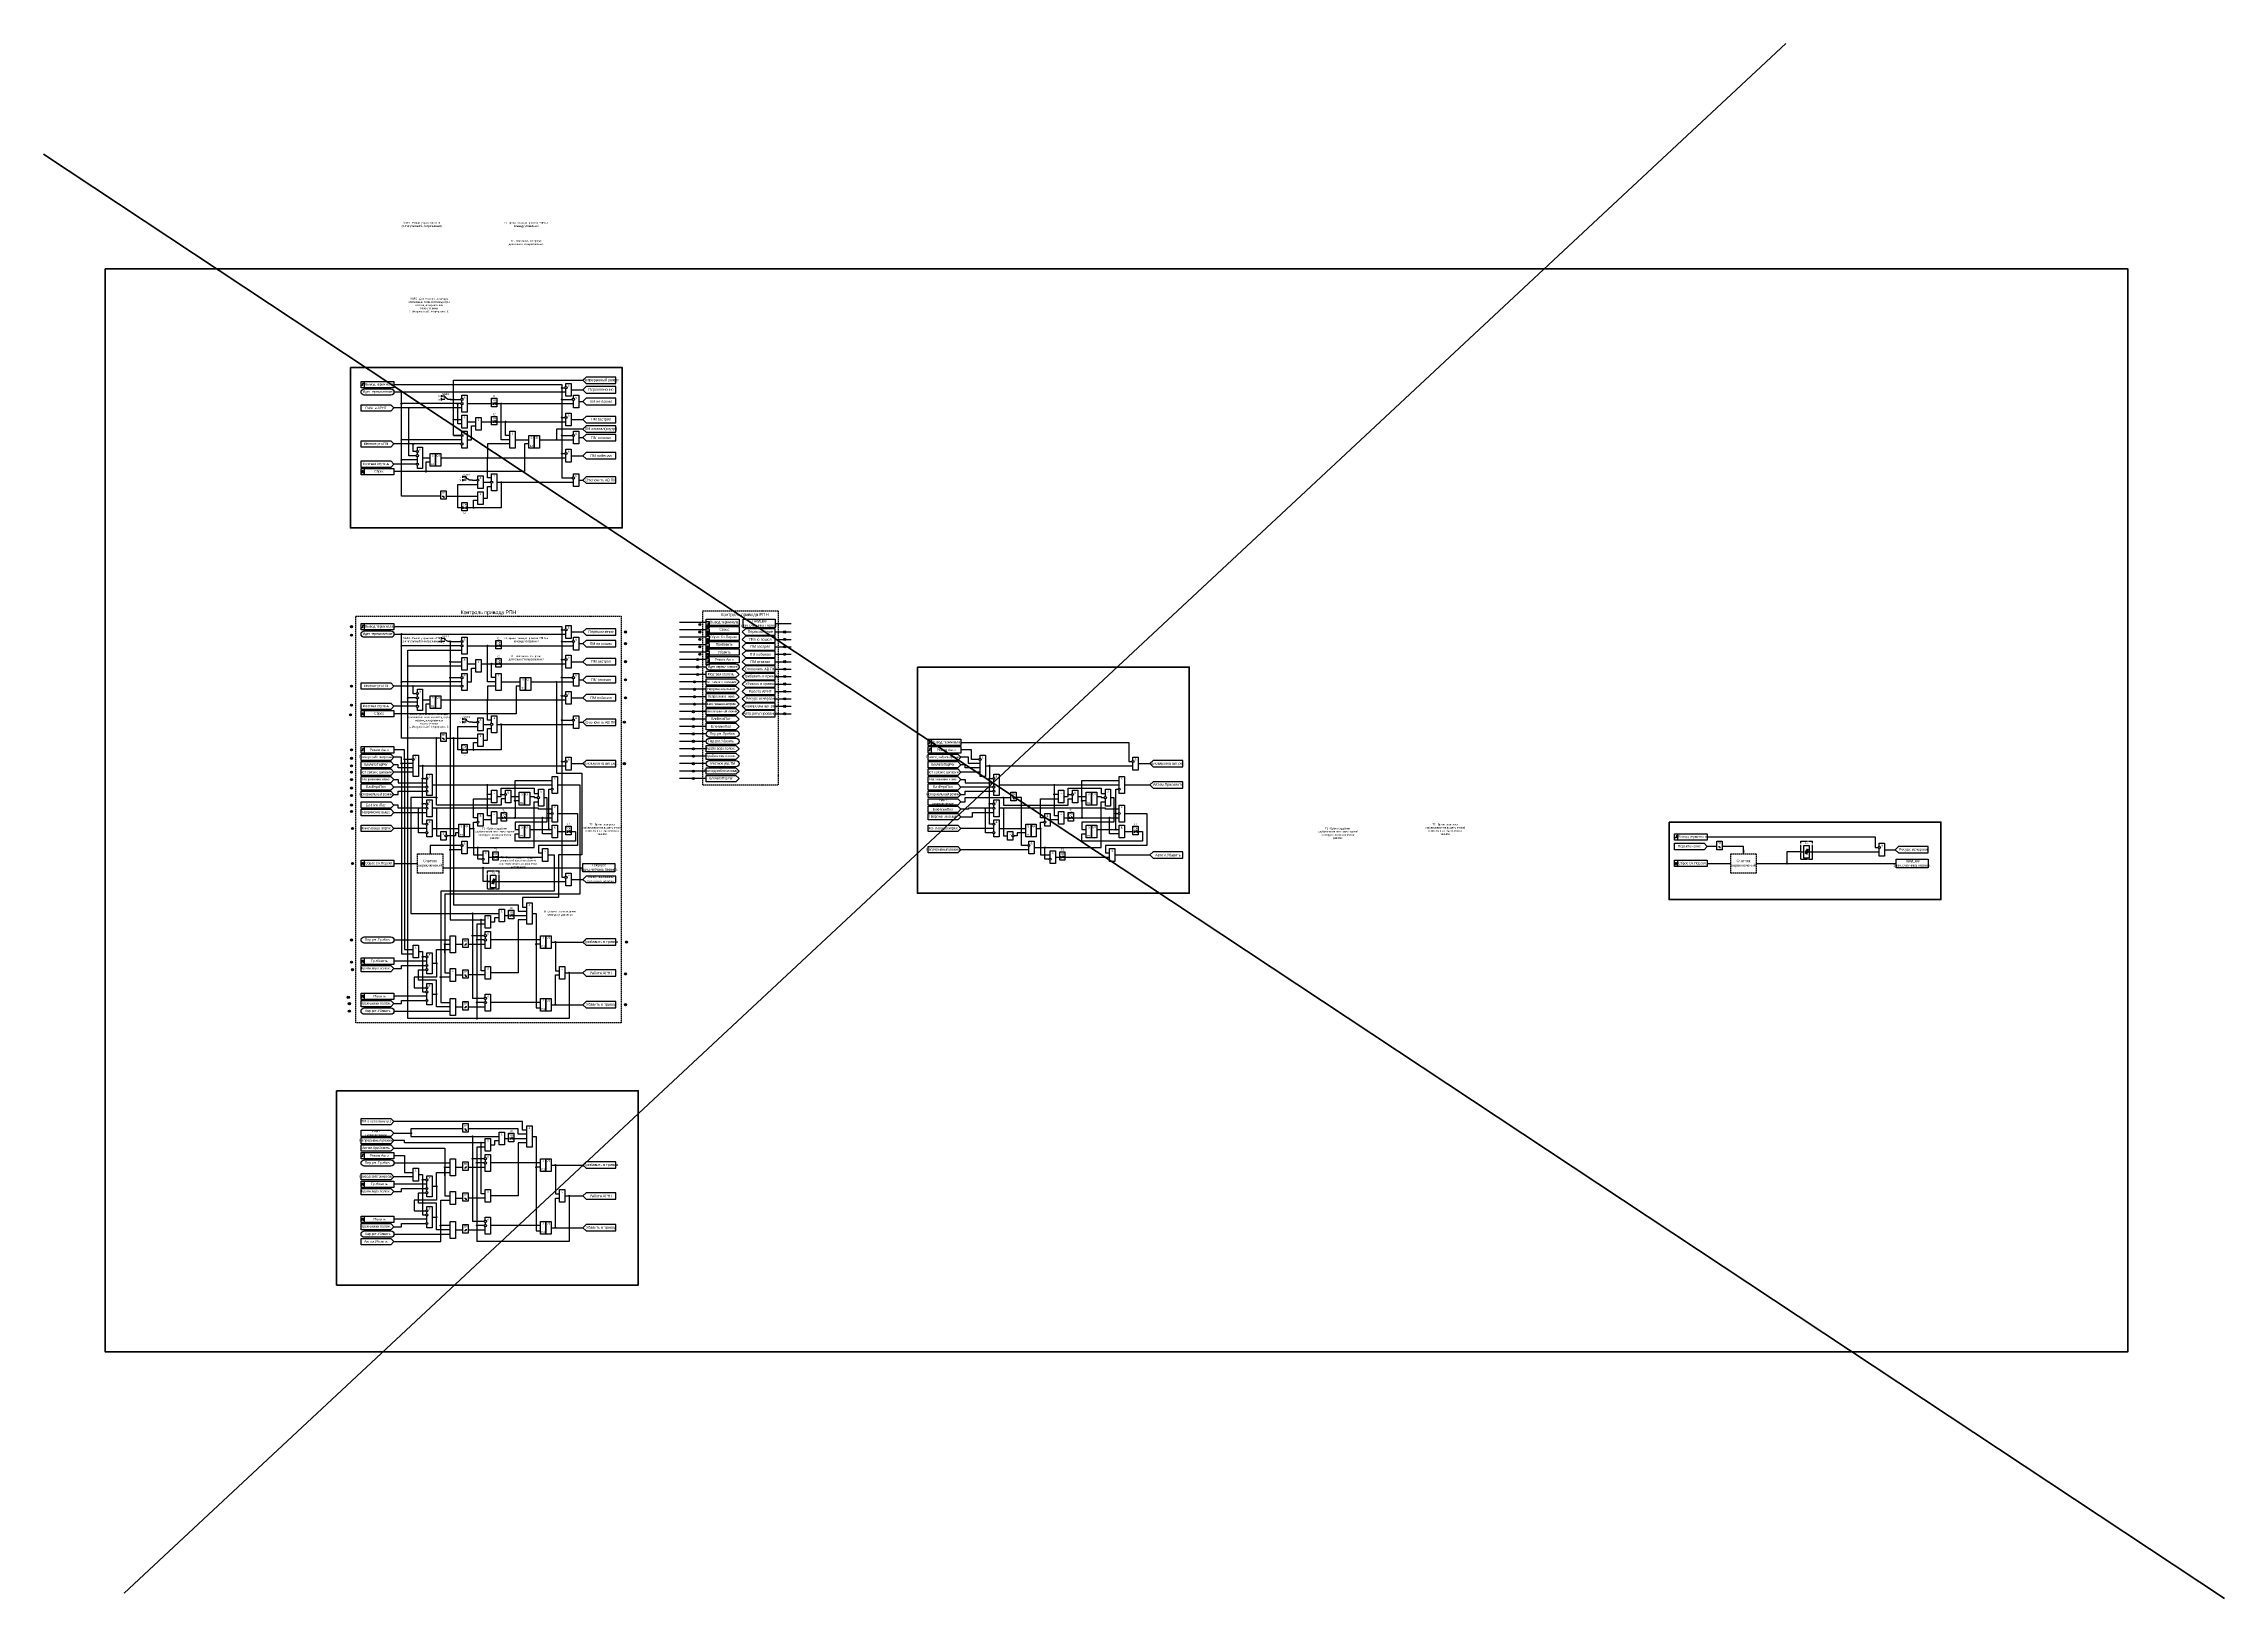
# Model space of a CAD drawing. Header units: millimetres. Extents: x -294 to 1760, y -2326 to 922.
# Drawn here: x -294 to 1760, y -542 to 922 of the extents above; entities that cross this region are included whole.
import ezdxf
from ezdxf.enums import TextEntityAlignment as Align

# ---------------------------------------------------------------- set-up
doc = ezdxf.new("R2010")
doc.units = ezdxf.units.MM
doc.linetypes.add('ACAD_ISO04W100', pattern=[30, 24, -3, 0, -3])
doc.linetypes.add('штриховая2', pattern=[0.375, 0.25, -0.125])
doc.layers.add('TEXT', color=7, linetype='Continuous', lineweight=25, true_color=0xffffff)
doc.layers.add('Основная', color=7, linetype='Continuous')
doc.styles.add('1.8_Gost_RD', font='ARIALN.TTF', dxfattribs={"height": 1.8})
doc.styles.add('2.5_Gost_RD', font='ARIALN.TTF', dxfattribs={"height": 2.5})
doc.styles.add('3.5_Gost_RD', font='ARIALN.TTF', dxfattribs={"height": 3.5})
doc.styles.add('Вывод', font='ARIALN.TTF', dxfattribs={"height": 2.5})
doc.styles.add('Компонент', font='ARIALN.TTF', dxfattribs={"height": 3.5})

# ---------------------------------------------------------------- blocks, each defined once
blk = doc.blocks.new('Точка')
at = {"ltscale": 100}
h = blk.add_hatch(color=256, dxfattribs=at)
h.dxf.hatch_style = 1
edge = h.paths.add_edge_path()
edge.add_arc((0, 0), 0.5, 0, 360)
blk.add_circle((0, 0), 0.5, dxfattribs=at)
blk = doc.blocks.new('*U958')
at = {"layer": 'Основная', "color": 0}
blk.add_line((0, 0), (7, 4), dxfattribs=at)
at = {"layer": 'Основная', "ltscale": 0.35}
blk.add_line((6, 6), (6, 2.5), dxfattribs=at)
blk = doc.blocks.new('*U985')
at = {"layer": 'Основная', "color": 0}
for p, q in [((-3, 6), (-9, 6)), ((-3, 0), (-9, 0)), ((9, 0), (3, 0))]:
    blk.add_line(p, q, dxfattribs=at)
at = {"layer": 'Основная', "ltscale": 0.25, "xscale": -1}
blk.add_blockref('*U958', (3, 0), dxfattribs=at)
at = {"layer": 'Основная'}
for tag, height, style, p in [('В1', 2.5, 'Вывод', (-14, 6)), ('В2', 2.5, 'Вывод', (-6, 4)), ('ОУ', 3.5, 'Компонент', (-2, 10)), ('В3', 2.5, 'Вывод', (-6, -2))]:
    blk.add_attdef(tag, text='', height=height, dxfattribs=dict(at, style=style)).set_placement(p, align=Align.MIDDLE_CENTER)
blk = doc.blocks.new('*U1019')
at = {"ltscale": 0.25}
blk.add_line((0, 0), (3, 0), dxfattribs=at)
blk.add_lwpolyline([(2, 0, 1.3, 0, 0), (4, 0, 0, 0, 0)], format="xyseb", dxfattribs=at)
blk = doc.blocks.new('*U892')
at = {"layer": 'Основная', "linetype": 'ACAD_ISO04W100', "ltscale": 0.25}
for p, q in [((0, 0), (11, 0)), ((0, -17), (0, 0)), ((11, -17), (11, 0)), ((0, -17), (11, -17))]:
    blk.add_line(p, q, dxfattribs=at)
at = {"layer": 'Основная', "style": 'Компонент'}
blk.add_attdef('ОУ', text='', height=3.5, dxfattribs=at).set_placement((11, 0), align=Align.MIDDLE_CENTER)

msp = doc.modelspace()

# ---------------------------------------------------------------- hatches: boundary and pattern name
at = {"ltscale": 100}
h = msp.add_hatch(color=3, dxfattribs=at)
h.dxf.hatch_style = 1
h.paths.add_polyline_path([(-3, 373, 1), (-5, 373, 1)])
h = msp.add_hatch(color=3, dxfattribs=at)
h.dxf.hatch_style = 1
h.paths.add_polyline_path([(325, 375, 1), (323, 375, 1)])
h = msp.add_hatch(color=3, dxfattribs=at)
h.dxf.hatch_style = 1
h.paths.add_polyline_path([(-3, 365, 1), (-5, 365, 1)])
h = msp.add_hatch(color=3, dxfattribs=at)
h.dxf.hatch_style = 1
h.paths.add_polyline_path([(255, 368, 1), (253, 368, 1)])
h = msp.add_hatch(color=3, dxfattribs=at)
h.dxf.hatch_style = 1
h.paths.add_polyline_path([(255, 357, 1), (253, 357, 1)])
h = msp.add_hatch(color=3, dxfattribs=at)
h.dxf.hatch_style = 1
h.paths.add_polyline_path([(325, 368, 1), (323, 368, 1)])
h = msp.add_hatch(color=3, dxfattribs=at)
h.dxf.hatch_style = 1
h.paths.add_polyline_path([(325, 361, 1), (323, 361, 1)])
h = msp.add_hatch(color=3, dxfattribs=at)
h.dxf.hatch_style = 1
h.paths.add_polyline_path([(325, 354, 1), (323, 354, 1)])
h = msp.add_hatch(color=3, dxfattribs=at)
h.dxf.hatch_style = 1
h.paths.add_polyline_path([(405, 368, 1), (403, 368, 1)])
h = msp.add_hatch(color=3, dxfattribs=at)
h.dxf.hatch_style = 1
h.paths.add_polyline_path([(405, 361, 1), (403, 361, 1)])
h = msp.add_hatch(color=3, dxfattribs=at)
h.dxf.hatch_style = 1
h.paths.add_polyline_path([(405, 354, 1), (403, 354, 1)])
h = msp.add_hatch(color=3, dxfattribs=at)
h.dxf.hatch_style = 1
h.paths.add_polyline_path([(255, 340, 1), (253, 340, 1)])
h = msp.add_hatch(color=3, dxfattribs=at)
h.dxf.hatch_style = 1
h.paths.add_polyline_path([(323, 342, 1), (321, 342, 1)])
h = msp.add_hatch(color=3, dxfattribs=at)
h.dxf.hatch_style = 1
h.paths.add_polyline_path([(323, 335, 1), (321, 335, 1)])
h = msp.add_hatch(color=3, dxfattribs=at)
h.dxf.hatch_style = 1
h.paths.add_polyline_path([(323, 328, 1), (321, 328, 1)])
h = msp.add_hatch(color=3, dxfattribs=at)
h.dxf.hatch_style = 1
h.paths.add_polyline_path([(325, 347, 1), (323, 347, 1)])
h = msp.add_hatch(color=3, dxfattribs=at)
h.dxf.hatch_style = 1
h.paths.add_polyline_path([(405, 347, 1), (403, 347, 1)])
h = msp.add_hatch(color=3, dxfattribs=at)
h.dxf.hatch_style = 1
h.paths.add_polyline_path([(405, 340, 1), (403, 340, 1)])
h = msp.add_hatch(color=3, dxfattribs=at)
h.dxf.hatch_style = 1
h.paths.add_polyline_path([(405, 333, 1), (403, 333, 1)])
h = msp.add_hatch(color=3, dxfattribs=at)
h.dxf.hatch_style = 1
h.paths.add_polyline_path([(-3, 317, 1), (-5, 317, 1)])
h = msp.add_hatch(color=3, dxfattribs=at)
h.dxf.hatch_style = 1
h.paths.add_polyline_path([(255, 323, 1), (253, 323, 1)])
h = msp.add_hatch(color=3, dxfattribs=at)
h.dxf.hatch_style = 1
h.paths.add_polyline_path([(320, 321, 1), (318, 321, 1)])
h = msp.add_hatch(color=3, dxfattribs=at)
h.dxf.hatch_style = 1
h.paths.add_polyline_path([(320, 314, 1), (318, 314, 1)])
h = msp.add_hatch(color=3, dxfattribs=at)
h.dxf.hatch_style = 1
h.paths.add_polyline_path([(405, 326, 1), (403, 326, 1)])
h = msp.add_hatch(color=3, dxfattribs=at)
h.dxf.hatch_style = 1
h.paths.add_polyline_path([(405, 319, 1), (403, 319, 1)])
h = msp.add_hatch(color=3, dxfattribs=at)
h.dxf.hatch_style = 1
h.paths.add_polyline_path([(405, 312, 1), (403, 312, 1)])
h = msp.add_hatch(color=3, dxfattribs=at)
h.dxf.hatch_style = 1
h.paths.add_polyline_path([(-4, 290, 1), (-6, 290, 1)])
h = msp.add_hatch(color=3, dxfattribs=at)
h.dxf.hatch_style = 1
h.paths.add_polyline_path([(-3, 299, 1), (-5, 299, 1)])
h = msp.add_hatch(color=3, dxfattribs=at)
h.dxf.hatch_style = 1
h.paths.add_polyline_path([(255, 306, 1), (253, 306, 1)])
h = msp.add_hatch(color=3, dxfattribs=at)
h.dxf.hatch_style = 1
h.paths.add_polyline_path([(319, 293, 1), (317, 293, 1)])
h = msp.add_hatch(color=3, dxfattribs=at)
h.dxf.hatch_style = 1
h.paths.add_polyline_path([(320, 307, 1), (318, 307, 1)])
h = msp.add_hatch(color=3, dxfattribs=at)
h.dxf.hatch_style = 1
h.paths.add_polyline_path([(320, 300, 1), (318, 300, 1)])
h = msp.add_hatch(color=3, dxfattribs=at)
h.dxf.hatch_style = 1
h.paths.add_polyline_path([(405, 305, 1), (403, 305, 1)])
h = msp.add_hatch(color=3, dxfattribs=at)
h.dxf.hatch_style = 1
h.paths.add_polyline_path([(405, 298, 1), (403, 298, 1)])
h = msp.add_hatch(color=3, dxfattribs=at)
h.dxf.hatch_style = 1
h.paths.add_polyline_path([(405, 291, 1), (403, 291, 1)])
h = msp.add_hatch(color=3, dxfattribs=at)
h.dxf.hatch_style = 1
h.paths.add_polyline_path([(254, 283, 1), (252, 283, 1)])
h = msp.add_hatch(color=3, dxfattribs=at)
h.dxf.hatch_style = 1
h.paths.add_polyline_path([(319, 286, 1), (317, 286, 1)])
h = msp.add_hatch(color=3, dxfattribs=at)
h.dxf.hatch_style = 1
h.paths.add_polyline_path([(319, 279, 1), (317, 279, 1)])
h = msp.add_hatch(color=3, dxfattribs=at)
h.dxf.hatch_style = 1
h.paths.add_polyline_path([(319, 272, 1), (317, 272, 1)])
h = msp.add_hatch(color=3, dxfattribs=at)
h.dxf.hatch_style = 1
h.paths.add_polyline_path([(-3, 257, 1), (-5, 257, 1)])
h = msp.add_hatch(color=3, dxfattribs=at)
h.dxf.hatch_style = 1
h.paths.add_polyline_path([(-3, 249, 1), (-5, 249, 1)])
h = msp.add_hatch(color=3, dxfattribs=at)
h.dxf.hatch_style = 1
h.paths.add_polyline_path([(319, 265, 1), (317, 265, 1)])
h = msp.add_hatch(color=3, dxfattribs=at)
h.dxf.hatch_style = 1
h.paths.add_polyline_path([(319, 258, 1), (317, 258, 1)])
h = msp.add_hatch(color=3, dxfattribs=at)
h.dxf.hatch_style = 1
h.paths.add_polyline_path([(319, 251, 1), (317, 251, 1)])
h = msp.add_hatch(color=3, dxfattribs=at)
h.dxf.hatch_style = 1
h.paths.add_polyline_path([(-3, 242, 1), (-5, 242, 1)])
h = msp.add_hatch(color=3, dxfattribs=at)
h.dxf.hatch_style = 1
h.paths.add_polyline_path([(-3, 236, 1), (-5, 236, 1)])
h = msp.add_hatch(color=3, dxfattribs=at)
h.dxf.hatch_style = 1
h.paths.add_polyline_path([(-3, 229, 1), (-5, 229, 1)])
h = msp.add_hatch(color=3, dxfattribs=at)
h.dxf.hatch_style = 1
h.paths.add_polyline_path([(254, 244, 1), (252, 244, 1)])
h = msp.add_hatch(color=3, dxfattribs=at)
h.dxf.hatch_style = 1
h.paths.add_polyline_path([(319, 244, 1), (317, 244, 1)])
h = msp.add_hatch(color=3, dxfattribs=at)
h.dxf.hatch_style = 1
h.paths.add_polyline_path([(319, 237, 1), (317, 237, 1)])
h = msp.add_hatch(color=3, dxfattribs=at)
h.dxf.hatch_style = 1
h.paths.add_polyline_path([(319, 230, 1), (317, 230, 1)])
h = msp.add_hatch(color=3, dxfattribs=at)
h.dxf.hatch_style = 1
h.paths.add_polyline_path([(-3, 221, 1), (-5, 221, 1)])
h = msp.add_hatch(color=3, dxfattribs=at)
h.dxf.hatch_style = 1
h.paths.add_polyline_path([(-3, 214, 1), (-5, 214, 1)])
h = msp.add_hatch(color=3, dxfattribs=at)
h.dxf.hatch_style = 1
h.paths.add_polyline_path([(-3, 205, 1), (-5, 205, 1)])
h = msp.add_hatch(color=3, dxfattribs=at)
h.dxf.hatch_style = 1
h.paths.add_polyline_path([(-3, 199, 1), (-5, 199, 1)])
h = msp.add_hatch(color=3, dxfattribs=at)
h.dxf.hatch_style = 1
h.paths.add_polyline_path([(-2, 183, 1), (-4, 183, 1)])
h = msp.add_hatch(color=3, dxfattribs=at)
h.dxf.hatch_style = 1
h.paths.add_polyline_path([(-2, 150, 1), (-4, 150, 1)])
h = msp.add_hatch(color=3, dxfattribs=at)
h.dxf.hatch_style = 1
h.paths.add_polyline_path([(-3, 78, 1), (-5, 78, 1)])
h = msp.add_hatch(color=3, dxfattribs=at)
h.dxf.hatch_style = 1
h.paths.add_polyline_path([(256, 76, 1), (254, 76, 1)])
h = msp.add_hatch(color=3, dxfattribs=at)
h.dxf.hatch_style = 1
h.paths.add_polyline_path([(-3, 57, 1), (-5, 57, 1)])
h = msp.add_hatch(color=3, dxfattribs=at)
h.dxf.hatch_style = 1
h.paths.add_polyline_path([(-2, 50, 1), (-4, 50, 1)])
h = msp.add_hatch(color=3, dxfattribs=at)
h.dxf.hatch_style = 1
h.paths.add_polyline_path([(255, 46, 1), (253, 46, 1)])
h = msp.add_hatch(color=3, dxfattribs=at)
h.dxf.hatch_style = 1
h.paths.add_polyline_path([(-6, 24, 1), (-8, 24, 1)])
h = msp.add_hatch(color=3, dxfattribs=at)
h.dxf.hatch_style = 1
h.paths.add_polyline_path([(-5, 18, 1), (-7, 18, 1)])
h = msp.add_hatch(color=3, dxfattribs=at)
h.dxf.hatch_style = 1
h.paths.add_polyline_path([(-5, 11, 1), (-7, 11, 1)])
h = msp.add_hatch(color=3, dxfattribs=at)
h.dxf.hatch_style = 1
h.paths.add_polyline_path([(255, 17, 1), (253, 17, 1)])

# ---------------------------------------------------------------- linework, layer by layer
for p, q in [((194, 598), (197, 598)), ((203, 596), (214, 596)), ((33, 576), (5, 576)), ((80.5, 591), (80.5, 589)), ((80.5, 590), (81.5, 590)), ((80.5, 588), (80.5, 586)), ((80.5, 587), (81.5, 587)), ((194, 587), (204, 587)), ((210, 585), (214, 585)), ((92, 568), (100, 568)), ((105, 566), (113, 566)), ((118, 566), (128, 566)), ((194, 570), (197, 570)), ((203, 568), (214, 568)), ((92, 553), (99, 553)), ((194, 553), (204, 553)), ((194, 536), (197, 536)), ((210, 551), (214, 551)), ((100.5, 515), (100.5, 513)), ((100.5, 514), (101.5, 514)), ((203, 534), (214, 534)), ((82.5, 495), (83.5, 495)), ((85, 496), (115, 496)), ((100.5, 512), (100.5, 510)), ((100.5, 511), (101.5, 511)), ((194, 513), (204, 513)), ((210, 511), (214, 511)), ((194, 370), (197, 370)), ((330, 377), (305, 377)), ((330, 370), (305, 370)), ((395, 376), (410, 376)), ((80.5, 363), (80.5, 361)), ((80.5, 362), (81.5, 362)), ((80.5, 360), (80.5, 358)), ((80.5, 359), (81.5, 359)), ((194, 359), (204, 359)), ((203, 368), (214, 368)), ((210, 357), (214, 357)), ((330, 363), (305, 363)), ((330, 356), (305, 356)), ((395, 368), (410, 368)), ((395, 361), (410, 361)), ((395, 354), (410, 354)), ((49, 336), (100, 336)), ((89, 340), (100, 340)), ((105, 338), (113, 338)), ((118, 338), (132, 338)), ((194, 342), (197, 342)), ((203, 340), (214, 340)), ((330, 349), (305, 349)), ((330, 342), (305, 342)), ((330, 335), (305, 335)), ((395, 347), (410, 347)), ((395, 347), (410, 347)), ((395, 340), (410, 340)), ((395, 340), (410, 340)), ((395, 333), (410, 333)), ((89, 325), (99, 325)), ((194, 325), (204, 325)), ((210, 323), (214, 323)), ((330, 328), (305, 328)), ((330, 321), (305, 321)), ((330, 314), (305, 314)), ((358, 325), (330, 325)), ((358, 318), (330, 318)), ((358, 311), (330, 311)), ((395, 326), (410, 326)), ((395, 319), (410, 319)), ((395, 312), (410, 312)), ((194, 308), (197, 308)), ((203, 306), (214, 306)), ((330, 307), (305, 307)), ((330, 300), (305, 300)), ((330, 293), (305, 293)), ((358, 304), (330, 304)), ((358, 297), (330, 297)), ((358, 290), (330, 290)), ((395, 305), (410, 305)), ((395, 298), (410, 298)), ((395, 291), (410, 291)), ((85, 268), (115, 268)), ((100.5, 287), (100.5, 285)), ((100.5, 286), (101.5, 286)), ((100.5, 284), (100.5, 282)), ((100.5, 283), (101.5, 283)), ((194, 285), (204, 285)), ((210, 283), (214, 283)), ((330, 286), (305, 286)), ((330, 279), (305, 279)), ((330, 272), (305, 272)), ((358, 283), (330, 283)), ((358, 276), (330, 276)), ((82.5, 267), (83.5, 267)), ((330, 265), (305, 265)), ((330, 258), (305, 258)), ((330, 251), (305, 251)), ((358, 255), (330, 255)), ((358, 248), (330, 248)), ((194, 246), (197, 246)), ((203, 244), (214, 244)), ((330, 244), (305, 244)), ((330, 237), (305, 237)), ((330, 230), (305, 230)), ((358, 234), (330, 234)), ((737, 244), (748, 244)), ((619.5, 211), (620.5, 211)), ((724, 224), (748, 224)), ((133, 193), (137, 193)), ((567, 205), (539, 205)), ((667, 193), (671, 193)), ((190, 180), (198, 180)), ((724, 180), (732, 180)), ((1284.5, 165), (1285.5, 165)), ((1364, 155), (1364, 167)), ((1364, 167), (1369, 167)), ((1369, 167), (1369, 161)), ((125, 156), (129, 156)), ((659, 156), (663, 156)), ((715, 158), (748, 158)), ((1361, 161), (1364, 161)), ((1369, 155), (1364, 155)), ((1369, 161), (1369, 155)), ((124, 133), (127, 133)), ((127, 127), (127, 139)), ((127, 139), (132, 139)), ((132, 127), (127, 127)), ((132, 139), (132, 133)), ((132, 133), (132, 127)), ((140, 101), (144, 101)), ((84, 66), (84, 74)), ((84, 74), (89, 74)), ((103.5, 73), (102.5, 73)), ((33, 48), (5, 48)), ((103.5, 44), (104.5, 44)), ((103.5, 14), (102.5, 14)), ((103.5, -101), (104.5, -101)), ((33, -107), (5, -107)), ((140, -109), (144, -109)), ((84, -144), (84, -136)), ((84, -136), (89, -136)), ((103.5, -137), (102.5, -137)), ((33, -162), (5, -162)), ((103.5, -166), (104.5, -166)), ((103.5, -196), (102.5, -196))]:
    msp.add_line(p, q, dxfattribs=at)
at = {"color": 7, "ltscale": 100}
for p, q in [((129.7, 582.4), (131.3, 583.9)), ((131.3, 583.9), (130.8, 583.7)), ((131.3, 583.9), (131.1, 583.4)), ((129.7, 565.4), (131.3, 566.9)), ((131.3, 566.9), (130.8, 566.7)), ((131.3, 566.9), (131.1, 566.4)), ((133.7, 354.4), (135.3, 355.9)), ((135.3, 355.9), (134.8, 355.7)), ((135.3, 355.9), (135.1, 355.4)), ((133.7, 337.4), (135.3, 338.9)), ((135.3, 338.9), (134.8, 338.7)), ((135.3, 338.9), (135.1, 338.4)), ((138.7, 192.4), (140.3, 193.9)), ((140.3, 193.9), (139.8, 193.7)), ((140.3, 193.9), (140.1, 193.4)), ((672.7, 192.4), (674.3, 193.9)), ((674.3, 193.9), (673.8, 193.7)), ((674.3, 193.9), (674.1, 193.4)), ((199.7, 179.4), (201.3, 180.9)), ((201.3, 180.9), (200.8, 180.7)), ((201.3, 180.9), (201.1, 180.4)), ((733.7, 179.4), (735.3, 180.9)), ((735.3, 180.9), (734.8, 180.7)), ((735.3, 180.9), (735.1, 180.4)), ((130.7, 155.4), (132.3, 156.9)), ((132.3, 156.9), (131.8, 156.7)), ((132.3, 156.9), (132.1, 156.4)), ((664.7, 155.4), (666.3, 156.9)), ((666.3, 156.9), (665.8, 156.7)), ((666.3, 156.9), (666.1, 156.4)), ((1364.8, 161), (1366.6, 161)), ((1368.4, 161), (1366.6, 161)), ((127.8, 133), (129.6, 133)), ((131.4, 133), (129.6, 133)), ((145.7, 100.4), (147.3, 101.9)), ((147.3, 101.9), (146.8, 101.7)), ((147.3, 101.9), (147.1, 101.4)), ((145.7, -109.6), (147.3, -108.1)), ((147.3, -108.1), (146.8, -108.3)), ((147.3, -108.1), (147.1, -108.6))]:
    msp.add_line(p, q, dxfattribs=at)
at = {"linetype": 'штриховая2', "ltscale": 5}
for p, q in [((327, 388), (398, 388)), ((327, 224), (327, 388)), ((398, 388), (398, 224)), ((327, 224), (398, 224))]:
    msp.add_line(p, q, dxfattribs=at)
for p, q in [((1366.6, 163.7), (1366.6, 158.5)), ((129.6, 135.7), (129.6, 130.5))]:
    msp.add_line(p, q)
at = {"color": 2, "lineweight": 106, "ltscale": 100}
for points in [[(-218, -537), (1347, 922)], [(-294, 818), (1760, -542)]]:
    msp.add_lwpolyline(points, dxfattribs=at)
msp.add_lwpolyline([(-236, 710), (1669, 710), (1669, -310), (-236, -310)], close=True, dxfattribs=at)
at = {"color": 3, "lineweight": 106, "ltscale": 100}
for points in [[(-5, 617), (251, 617), (251, 466), (-5, 466)], [(529, 335), (785, 335), (785, 122), (529, 122)], [(1237, 189), (1493, 189), (1493, 116), (1237, 116)], [(-18, -64), (266, -64), (266, -247), (-18, -247)]]:
    msp.add_lwpolyline(points, close=True, dxfattribs=at)
at = {"ltscale": 100}
for points in [[(5, 604), (8, 604), (8, 598), (5, 598)], [(5, 604), (36, 604), (36, 598), (5, 598)], [(245, 602), (245, 608), (217, 608), (214, 605), (217, 602)], [(245, 593), (245, 599), (217, 599), (214, 596), (217, 593)], [(128, 588), (133, 588), (133, 580), (128, 580)], [(245, 582), (245, 588), (217, 588), (214, 585), (217, 582)], [(128, 571), (133, 571), (133, 563), (128, 563)], [(245, 565), (245, 571), (217, 571), (214, 568), (217, 565)], [(245, 556), (245, 562), (217, 562), (214, 559), (217, 556)], [(70, 536), (75, 536), (75, 524), (70, 524)], [(75, 536), (80, 536), (80, 524), (75, 524)], [(163, 553), (168, 553), (168, 541), (163, 541)], [(168, 553), (173, 553), (173, 541), (168, 541)], [(245, 548), (245, 554), (217, 554), (214, 551), (217, 548)], [(245, 531), (245, 537), (217, 537), (214, 534), (217, 531)], [(5, 522), (8, 522), (8, 516), (5, 516)], [(5, 522), (36, 522), (36, 516), (5, 516)], [(245, 508), (245, 514), (217, 514), (214, 511), (217, 508)], [(80, 501), (85, 501), (85, 493), (80, 493)], [(100, 490), (105, 490), (105, 482), (100, 482)], [(5, 376), (8, 376), (8, 370), (5, 370)], [(5, 376), (36, 376), (36, 370), (5, 370)], [(245, 365), (245, 371), (217, 371), (214, 368), (217, 365)], [(330, 380), (361, 380), (361, 374), (330, 374)], [(330, 378), (333, 378), (333, 372), (330, 372)], [(330, 373), (361, 373), (361, 367), (330, 367)], [(330, 371), (333, 371), (333, 365), (330, 365)], [(395, 365), (395, 371), (367, 371), (364, 368), (367, 365)], [(365, 380), (395, 380), (395, 372), (365, 372)], [(132, 360), (137, 360), (137, 352), (132, 352)], [(245, 354), (245, 360), (217, 360), (214, 357), (217, 354)], [(330, 366), (361, 366), (361, 360), (330, 360)], [(330, 364), (333, 364), (333, 358), (330, 358)], [(330, 359), (361, 359), (361, 353), (330, 353)], [(330, 357), (333, 357), (333, 351), (330, 351)], [(330, 352), (361, 352), (361, 346), (330, 346)], [(330, 350), (333, 350), (333, 344), (330, 344)], [(395, 358), (395, 364), (367, 364), (364, 361), (367, 358)], [(395, 351), (395, 357), (367, 357), (364, 354), (367, 351)], [(395, 344), (395, 350), (367, 350), (364, 347), (367, 344)], [(132, 343), (137, 343), (137, 335), (132, 335)], [(245, 337), (245, 343), (217, 343), (214, 340), (217, 337)], [(330, 345), (361, 345), (361, 339), (330, 339)], [(330, 343), (333, 343), (333, 337), (330, 337)], [(395, 337), (395, 343), (367, 343), (364, 340), (367, 337)], [(395, 330), (395, 336), (367, 336), (364, 333), (367, 330)], [(395, 323), (395, 329), (367, 329), (364, 326), (367, 323)], [(155, 325), (160, 325), (160, 313), (155, 313)], [(160, 325), (165, 325), (165, 313), (160, 313)], [(245, 320), (245, 326), (217, 326), (214, 323), (217, 320)], [(245, 303), (245, 309), (217, 309), (214, 306), (217, 303)], [(395, 316), (395, 322), (367, 322), (364, 319), (367, 316)], [(395, 309), (395, 315), (367, 315), (364, 312), (367, 309)], [(5, 294), (8, 294), (8, 288), (5, 288)], [(5, 294), (36, 294), (36, 288), (5, 288)], [(70, 308), (75, 308), (75, 296), (70, 296)], [(75, 308), (80, 308), (80, 296), (75, 296)], [(395, 302), (395, 308), (367, 308), (364, 305), (367, 302)], [(395, 295), (395, 301), (367, 301), (364, 298), (367, 295)], [(395, 288), (395, 294), (367, 294), (364, 291), (367, 288)], [(80, 273), (85, 273), (85, 265), (80, 265)], [(245, 280), (245, 286), (217, 286), (214, 283), (217, 280)], [(5, 260), (8, 260), (8, 254), (5, 254)], [(5, 260), (36, 260), (36, 254), (5, 254)], [(100, 262), (105, 262), (105, 254), (100, 254)], [(245, 241), (245, 247), (217, 247), (214, 244), (217, 241)], [(539, 267), (542, 267), (542, 261), (539, 261)], [(539, 267), (570, 267), (570, 261), (539, 261)], [(539, 260), (542, 260), (542, 254), (539, 254)], [(539, 260), (570, 260), (570, 254), (539, 254)], [(779, 241), (779, 247), (751, 247), (748, 244), (751, 241)], [(779, 221), (779, 227), (751, 227), (748, 224), (751, 221)], [(154, 217), (159, 217), (159, 205), (154, 205)], [(159, 217), (164, 217), (164, 205), (159, 205)], [(617, 217), (622, 217), (622, 209), (617, 209)], [(688, 217), (693, 217), (693, 205), (688, 205)], [(693, 217), (698, 217), (698, 205), (693, 205)], [(97, 187), (102, 187), (102, 175), (97, 175)], [(102, 187), (107, 187), (107, 175), (102, 175)], [(137, 198), (142, 198), (142, 190), (137, 190)], [(154, 186), (159, 186), (159, 174), (154, 174)], [(159, 186), (164, 186), (164, 174), (159, 174)], [(198, 185), (203, 185), (203, 177), (198, 177)], [(631, 187), (636, 187), (636, 175), (631, 175)], [(636, 187), (641, 187), (641, 175), (636, 175)], [(671, 198), (676, 198), (676, 190), (671, 190)], [(688, 186), (693, 186), (693, 174), (688, 174)], [(693, 186), (698, 186), (698, 174), (693, 174)], [(732, 185), (737, 185), (737, 177), (732, 177)], [(1242, 178), (1245, 178), (1245, 172), (1242, 172)], [(1242, 178), (1273, 178), (1273, 172), (1242, 172)], [(1282, 171), (1287, 171), (1287, 163), (1282, 163)], [(1481, 160), (1481, 166), (1453, 166), (1450, 163), (1453, 160)], [(5, 153), (8, 153), (8, 147), (5, 147)], [(5, 153), (36, 153), (36, 147), (5, 147)], [(129, 161), (134, 161), (134, 153), (129, 153)], [(214, 150), (244, 150), (244, 142), (214, 142)], [(663, 161), (668, 161), (668, 153), (663, 153)], [(779, 155), (779, 161), (751, 161), (748, 158), (751, 155)], [(1242, 153), (1245, 153), (1245, 147), (1242, 147)], [(1242, 153), (1273, 153), (1273, 147), (1242, 147)], [(1451, 154), (1481, 154), (1481, 146), (1451, 146)], [(245, 132), (245, 138), (217, 138), (214, 135), (217, 132)], [(144, 106), (149, 106), (149, 98), (144, 98)], [(101, 79), (106, 79), (106, 71), (101, 71)], [(174, 82), (179, 82), (179, 70), (174, 70)], [(179, 82), (184, 82), (184, 70), (179, 70)], [(245, 73), (245, 79), (217, 79), (214, 76), (217, 73)], [(5, 61), (8, 61), (8, 55), (5, 55)], [(5, 61), (36, 61), (36, 55), (5, 55)], [(101, 50), (106, 50), (106, 42), (101, 42)], [(245, 44), (245, 50), (217, 50), (214, 47), (217, 44)], [(5, 28), (36, 28), (36, 22), (5, 22)], [(5, 28), (8, 28), (8, 22), (5, 22)], [(174, 23), (179, 23), (179, 11), (174, 11)], [(179, 23), (184, 23), (184, 11), (179, 11)], [(101, 20), (106, 20), (106, 12), (101, 12)], [(245, 14), (245, 20), (217, 20), (214, 17), (217, 14)], [(101, -95), (106, -95), (106, -103), (101, -103)], [(5, -122), (8, -122), (8, -128), (5, -128)], [(5, -122), (36, -122), (36, -128), (5, -128)], [(144, -104), (149, -104), (149, -112), (144, -112)], [(101, -131), (106, -131), (106, -139), (101, -139)], [(174, -128), (179, -128), (179, -140), (174, -140)], [(179, -128), (184, -128), (184, -140), (179, -140)], [(245, -137), (245, -131), (217, -131), (214, -134), (217, -137)], [(5, -149), (8, -149), (8, -155), (5, -155)], [(5, -149), (36, -149), (36, -155), (5, -155)], [(101, -160), (106, -160), (106, -168), (101, -168)], [(245, -166), (245, -160), (217, -160), (214, -163), (217, -166)], [(5, -182), (36, -182), (36, -188), (5, -188)], [(5, -182), (8, -182), (8, -188), (5, -188)], [(101, -190), (106, -190), (106, -198), (101, -198)], [(174, -187), (179, -187), (179, -199), (174, -199)], [(179, -187), (184, -187), (184, -199), (179, -199)], [(245, -196), (245, -190), (217, -190), (214, -193), (217, -196)]]:
    msp.add_lwpolyline(points, close=True, dxfattribs=at)
for points in [[(8, 591, -1), (8, 597), (33, 597, -1), (33, 591)], [(8, 363, -1), (8, 369), (33, 369, -1), (33, 363)], [(333, 332, -1), (333, 338), (358, 338, -1), (358, 332)], [(333, 269, -1), (333, 275), (358, 275, -1), (358, 269)], [(333, 262, -1), (333, 268), (358, 268, -1), (358, 262)], [(333, 241, -1), (333, 247), (358, 247, -1), (358, 241)], [(8, 75, -1), (8, 81), (33, 81, -1), (33, 75)], [(8, 8, -1), (8, 14), (33, 14, -1), (33, 8)], [(8, -135, -1), (8, -129), (33, -129, -1), (33, -135)], [(8, -202, -1), (8, -196), (33, -196, -1), (33, -202)]]:
    msp.add_lwpolyline(points, format="xyb", close=True, dxfattribs=at)
at = {"lineweight": 30, "ltscale": 100}
for points in [[(7.5, 602), (6.5, 602), (6.5, 600), (5.5, 600)], [(5.5, 518), (6, 518), (6, 520), (7, 520), (7, 518), (7.5, 518)], [(7.5, 374), (6.5, 374), (6.5, 372), (5.5, 372)], [(332.5, 376), (331.5, 376), (331.5, 374), (330.5, 374)], [(330.5, 367), (331, 367), (331, 369), (332, 369), (332, 367), (332.5, 367)], [(330.5, 360), (331, 360), (331, 362), (332, 362), (332, 360), (332.5, 360)], [(330.5, 353), (331, 353), (331, 355), (332, 355), (332, 353), (332.5, 353)], [(330.5, 346), (331, 346), (331, 348), (332, 348), (332, 346), (332.5, 346)], [(332.5, 341), (331.5, 341), (331.5, 339), (330.5, 339)], [(5.5, 290), (6, 290), (6, 292), (7, 292), (7, 290), (7.5, 290)], [(7.5, 258), (6.5, 258), (6.5, 256), (5.5, 256)], [(541.5, 265), (540.5, 265), (540.5, 263), (539.5, 263)], [(541.5, 258), (540.5, 258), (540.5, 256), (539.5, 256)], [(1244.5, 176), (1243.5, 176), (1243.5, 174), (1242.5, 174)], [(5.5, 149), (6, 149), (6, 151), (7, 151), (7, 149), (7.5, 149)], [(1242.5, 149), (1243, 149), (1243, 151), (1244, 151), (1244, 149), (1244.5, 149)], [(5.5, 57), (6, 57), (6, 59), (7, 59), (7, 57), (7.5, 57)], [(5.5, 24), (6, 24), (6, 26), (7, 26), (7, 24), (7.5, 24)], [(7.5, -124), (6.5, -124), (6.5, -126), (5.5, -126)], [(5.5, -153), (6, -153), (6, -151), (7, -151), (7, -153), (7.5, -153)], [(5.5, -186), (6, -186), (6, -184), (7, -184), (7, -186), (7.5, -186)]]:
    msp.add_lwpolyline(points, dxfattribs=at)
at = {"ltscale": 100}
for points in [[(36, 601), (194, 601), (194, 513), (204, 513)], [(92, 587), (92, 605), (214, 605)], [(198, 599), (198, 602), (203, 602), (203, 590), (198, 590), (198, 596)], [(198, 596), (198, 597)], [(5, 582), (33, 582), (36, 579), (33, 576), (5, 576), (5, 582)], [(36, 594), (198, 594)], [(100, 579), (36, 579)], [(99, 583), (43, 583), (43, 594)], [(100, 549), (43, 549), (43, 583)], [(57, 534), (50, 534), (50, 579)], [(89, 587), (99, 587)], [(99, 553), (92, 553), (92, 587)], [(100, 564), (96, 564), (96, 583)], [(100, 588), (100, 591), (105, 591), (105, 575), (100, 575), (100, 582)], [(100, 585), (100, 586)], [(100, 584), (100, 585)], [(105, 583), (128, 583)], [(129, 584), (129, 582)], [(129, 583), (132, 583)], [(132, 584), (132, 582)], [(133, 583), (205, 583)], [(145, 549), (137, 549), (137, 583)], [(205, 588), (205, 591), (210, 591), (210, 579), (205, 579), (205, 585)], [(205, 585), (205, 586)], [(100, 566), (100, 572), (105, 572), (105, 560), (100, 560), (100, 566)], [(100, 554), (100, 557), (105, 557), (105, 541), (100, 541), (100, 544)], [(105, 549), (109, 549), (109, 562), (113, 562)], [(113, 564), (113, 570), (118, 570), (118, 558), (113, 558), (113, 564)], [(129, 567), (129, 565)], [(129, 566), (132, 566)], [(132, 567), (132, 565)], [(133, 566), (198, 566)], [(145, 553), (141, 553), (141, 566)], [(145, 551), (145, 557), (150, 557), (150, 541), (145, 541), (145, 551)], [(214, 559), (189, 559), (189, 549)], [(198, 571), (198, 574), (203, 574), (203, 562), (198, 562), (198, 568)], [(198, 568), (198, 569)], [(205, 554), (205, 557), (210, 557), (210, 545), (205, 545), (205, 551)], [(5, 548), (33, 548), (36, 545), (33, 542), (5, 542), (5, 548)], [(99, 545), (36, 545)], [(58, 530), (43, 530), (43, 549)], [(57, 537.9), (54, 537.9), (54, 545)], [(58, 539), (58, 542), (63, 542), (63, 522), (58, 522), (58, 525)], [(58, 536), (58, 537)], [(58, 535), (58, 536)], [(163, 545), (159, 545), (159, 519), (66, 519)], [(100, 551), (100, 552)], [(100, 546), (100, 551)], [(145, 545), (124, 545), (124, 532)], [(150, 549), (163, 549)], [(173, 549), (205, 549)], [(198, 537), (198, 540), (203, 540), (203, 528), (198, 528), (198, 534)], [(198, 534), (198, 535)], [(205, 551), (205, 552)], [(5, 529), (33, 529), (36, 526), (33, 523), (5, 523), (5, 529)], [(70, 528), (66, 528), (66, 519), (36, 519)], [(57, 526), (36, 526)], [(80, 496), (43, 496), (43, 530)], [(58, 527), (58, 533)], [(63, 532), (70, 532)], [(80, 532), (198, 532)], [(115, 512), (115, 515), (120, 515), (120, 503), (115, 503), (115, 509)], [(128, 513), (124, 513), (124, 532)], [(128, 511), (128, 517), (133, 517), (133, 501), (128, 501), (128, 508)], [(205, 514), (205, 517), (210, 517), (210, 505), (205, 505), (205, 511)], [(81.5, 496), (82.5, 496)], [(82.5, 496), (82.5, 495)], [(100, 485), (96, 485), (96, 507), (115, 507)], [(110, 511), (114, 511)], [(133, 509), (137, 509), (137, 485), (111, 485), (111, 492), (115, 492)], [(115, 509), (115, 510)], [(115, 494), (115, 500), (120, 500), (120, 488), (115, 488), (115, 494)], [(120, 509), (127, 509)], [(120, 494), (124, 494), (124, 505), (128, 505)], [(128, 510), (128, 511)], [(137, 509), (205, 509)], [(205, 511), (205, 512)], [(101, 486), (101, 484)], [(101, 485), (104, 485)], [(104, 486), (104, 484)], [(111, 485), (105, 485)], [(36, 373), (194, 373), (194, 137), (197, 137)], [(198, 371), (198, 374), (203, 374), (203, 362), (198, 362), (198, 368)], [(36, 366), (198, 366)], [(99, 355), (43, 355), (43, 366)], [(100, 321), (43, 321), (43, 355)], [(89, 359), (99, 359)], [(89, 359), (89, 97), (122, 97)], [(100, 360), (100, 363), (105, 363), (105, 347), (100, 347), (100, 354)], [(100, 357), (100, 358)], [(100, 356), (100, 357)], [(105, 355), (132, 355)], [(132, 321), (124, 321), (124, 355)], [(133, 356), (133, 354)], [(133, 355), (136, 355)], [(136, 356), (136, 354)], [(137, 355), (205, 355)], [(198, 368), (198, 369)], [(205, 360), (205, 363), (210, 363), (210, 351), (205, 351), (205, 357)], [(205, 357), (205, 358)], [(100, 338), (100, 344), (105, 344), (105, 332), (100, 332), (100, 338)], [(100, 326), (100, 329), (105, 329), (105, 313), (100, 313), (100, 316)], [(105, 321), (109, 321), (109, 334), (113, 334)], [(113, 336), (113, 342), (118, 342), (118, 330), (113, 330), (113, 336)], [(132, 325), (128, 325), (128, 338)], [(132, 323), (132, 329), (137, 329), (137, 313), (132, 313), (132, 323)], [(133, 339), (133, 337)], [(133, 338), (136, 338)], [(136, 339), (136, 337)], [(137, 338), (198, 338)], [(198, 343), (198, 346), (203, 346), (203, 334), (198, 334), (198, 340)], [(198, 340), (198, 341)], [(205, 326), (205, 329), (210, 329), (210, 317), (205, 317), (205, 323)], [(330, 331), (358, 331), (361, 328), (358, 325), (330, 325), (330, 331)], [(5, 320), (33, 320), (36, 317), (33, 314), (5, 314), (5, 320)], [(99, 317), (36, 317)], [(58, 302), (43, 302), (43, 321)], [(57, 309.9), (54, 309.9), (54, 317)], [(58, 311), (58, 314), (63, 314), (63, 294), (58, 294), (58, 297)], [(58, 308), (58, 309)], [(155, 317), (151, 317), (151, 291), (66, 291)], [(100, 323), (100, 324)], [(100, 318), (100, 323)], [(132, 317), (124, 317), (124, 304)], [(137, 321), (155, 321)], [(189, 321), (189, 235), (213, 235), (213, 158), (191, 158), (191, 118), (157, 118), (157, 109), (161, 109)], [(165, 321), (205, 321)], [(198, 309), (198, 312), (203, 312), (203, 300), (198, 300), (198, 306)], [(205, 323), (205, 324)], [(330, 324), (358, 324), (361, 321), (358, 318), (330, 318), (330, 324)], [(330, 317), (358, 317), (361, 314), (358, 311), (330, 311), (330, 317)], [(330, 310), (358, 310), (361, 307), (358, 304), (330, 304), (330, 310)], [(5, 301), (33, 301), (36, 298), (33, 295), (5, 295), (5, 301)], [(70, 300), (66, 300), (66, 291), (36, 291)], [(57, 298), (36, 298)], [(80, 268), (43, 268), (43, 302)], [(57, 306), (49, 306)], [(58, 307), (58, 308)], [(58, 299), (58, 305)], [(63, 304), (70, 304)], [(80, 304), (198, 304)], [(128, 285), (124, 285), (124, 304)], [(128, 283), (128, 289), (133, 289), (133, 273), (128, 273), (128, 280)], [(198, 306), (198, 307)], [(205, 286), (205, 289), (210, 289), (210, 277), (205, 277), (205, 283)], [(330, 303), (358, 303), (361, 300), (358, 297), (330, 297), (330, 303)], [(330, 296), (358, 296), (361, 293), (358, 290), (330, 290), (330, 296)], [(330, 289), (358, 289), (361, 286), (358, 283), (330, 283), (330, 289)], [(141, 211), (137, 211), (137, 205), (76, 205), (76, 268)], [(81.5, 268), (82.5, 268)], [(82.5, 268), (82.5, 267)], [(92, 268), (92, 111), (153, 111), (153, 105), (161, 105)], [(100, 257), (96, 257), (96, 279), (115, 279)], [(110, 283), (114, 283)], [(133, 281), (137, 281), (137, 257), (111, 257), (111, 264), (115, 264)], [(115, 284), (115, 287), (120, 287), (120, 275), (115, 275), (115, 281)], [(115, 281), (115, 282)], [(115, 266), (115, 272), (120, 272), (120, 260), (115, 260), (115, 266)], [(120, 281), (127, 281)], [(120, 266), (124, 266), (124, 277), (128, 277)], [(128, 282), (128, 283)], [(137, 281), (205, 281)], [(205, 283), (205, 284)], [(330, 282), (358, 282), (361, 279), (358, 276), (330, 276), (330, 282)], [(5, 253), (33, 253), (36, 250), (33, 247), (5, 247), (5, 253)], [(53, 248), (46, 248), (46, 257), (36, 257)], [(54, 244), (43, 244), (43, 250), (36, 250)], [(46, 248), (46, 69), (54, 69)], [(54, 249), (54, 252), (59, 252), (59, 232), (54, 232), (54, 246)], [(54, 246), (54, 247)], [(101, 258), (101, 256)], [(101, 257), (104, 257)], [(104, 258), (104, 256)], [(111, 257), (105, 257)], [(198, 247), (198, 250), (203, 250), (203, 238), (198, 238), (198, 244)], [(330, 261), (358, 261), (361, 258), (358, 255), (330, 255), (330, 261)], [(330, 254), (358, 254), (361, 251), (358, 248), (330, 248), (330, 254)], [(539, 253), (567, 253), (570, 250), (567, 247), (539, 247), (539, 253)], [(570, 264), (728, 264), (728, 246), (731, 246)], [(587, 248), (580, 248), (580, 257), (570, 257)], [(588, 244), (577, 244), (577, 250), (570, 250)], [(588, 249), (588, 252), (593, 252), (593, 232), (588, 232), (588, 246)], [(588, 246), (588, 247)], [(732, 247), (732, 250), (737, 250), (737, 238), (732, 238), (732, 244)], [(5, 246), (33, 246), (36, 243), (33, 240), (5, 240), (5, 246)], [(5, 239), (33, 239), (36, 236), (33, 233), (5, 233), (5, 239)], [(5, 232), (33, 232), (36, 229), (33, 226), (5, 226), (5, 232)], [(54, 240), (40, 240), (40, 243), (36, 243)], [(54, 236), (36, 236)], [(36, 229), (40, 229), (40, 226), (67, 226)], [(43, 244), (43, 65), (54, 65)], [(59, 242), (198, 242)], [(63, 242), (63, 230), (66, 230)], [(66, 206.1), (63, 206.1), (63, 230)], [(67, 231), (67, 234), (72, 234), (72, 214), (67, 214), (67, 217)], [(67, 228), (67, 229)], [(67, 223), (67, 228)], [(150, 209), (150, 228), (185, 228)], [(185, 226), (185, 232), (190, 232), (190, 216), (185, 216), (185, 219)], [(185, 221), (185, 226)], [(198, 244), (198, 245)], [(330, 240), (358, 240), (361, 237), (358, 234), (330, 234), (330, 240)], [(330, 233), (358, 233), (361, 230), (358, 227), (330, 227), (330, 233)], [(539, 246), (567, 246), (570, 243), (567, 240), (539, 240), (539, 246)], [(539, 239), (567, 239), (570, 236), (567, 233), (539, 233), (539, 239)], [(539, 232), (567, 232), (570, 229), (567, 226), (539, 226), (539, 232)], [(588, 240), (574, 240), (574, 243), (570, 243)], [(588, 236), (570, 236)], [(570, 229), (574, 229), (574, 226), (601, 226)], [(593, 242), (732, 242)], [(597, 242), (597, 230), (600, 230)], [(600, 206.1), (597, 206.1), (597, 230)], [(601, 231), (601, 234), (606, 234), (606, 214), (601, 214), (601, 217)], [(601, 228), (601, 229)], [(601, 223), (601, 228)], [(684, 209), (684, 228), (719, 228)], [(719, 226), (719, 232), (724, 232), (724, 216), (719, 216), (719, 219)], [(719, 221), (719, 226)], [(732, 244), (732, 245)], [(5, 225), (33, 225), (36, 222), (33, 219), (5, 219), (5, 225)], [(5, 218), (33, 218), (36, 215), (33, 212), (5, 212), (5, 218)], [(5, 208), (33, 208), (36, 205), (33, 202), (5, 202), (5, 208)], [(66, 222), (36, 222)], [(36, 215), (40, 215), (40, 218), (66, 218)], [(76, 212), (52, 212), (52, 103), (135, 103)], [(66, 187), (63, 187), (63, 206.1)], [(67, 219), (67, 221)], [(67, 207), (67, 210), (72, 210), (72, 194), (67, 194), (67, 201)], [(72, 224), (185, 224)], [(105, 165), (168, 165), (168, 208), (172, 208)], [(111, 202), (111, 211), (128, 211)], [(128, 195), (124, 195), (124, 224)], [(128, 215), (124, 215)], [(128, 213), (128, 219), (133, 219), (133, 207), (128, 207), (128, 213)], [(133, 213), (137, 213), (137, 215), (140, 215)], [(137, 215), (137, 221), (168, 221), (168, 216), (172, 216)], [(141, 216), (141, 219), (146, 219), (146, 207), (141, 207), (141, 213)], [(141, 213), (141, 214)], [(146, 213), (154, 213)], [(177, 212), (180, 212), (180, 189), (150, 189), (150, 182), (154, 182)], [(154, 209), (150, 209), (150, 193)], [(164, 182), (182, 182), (182, 220), (184, 220)], [(164, 213), (168, 213), (168, 212), (171, 212)], [(172, 213), (172, 220), (177, 220), (177, 204), (172, 204), (172, 211)], [(539, 225), (567, 225), (570, 222), (567, 219), (539, 219), (539, 225)], [(539, 218), (567, 218), (570, 215), (567, 212), (539, 212), (539, 218)], [(539, 211), (567, 211), (570, 208), (567, 205), (539, 205), (539, 211)], [(600, 222), (570, 222)], [(570, 215), (574, 215), (574, 218), (600, 218)], [(570, 208), (574, 208), (574, 212), (610, 212), (610, 205), (671, 205), (671, 211), (675, 211)], [(600, 187), (597, 187), (597, 206.1)], [(601, 219), (601, 221)], [(601, 207), (601, 210), (606, 210), (606, 194), (601, 194), (601, 201)], [(606, 224), (719, 224)], [(610, 212), (617, 212)], [(618.5, 212), (619.5, 212)], [(619.5, 212), (619.5, 211)], [(633, 167), (627, 167), (627, 212), (622, 212)], [(639, 165), (702, 165), (702, 208), (706, 208)], [(645, 202), (645, 211), (662, 211)], [(662, 195), (658, 195), (658, 224)], [(662, 215), (658, 215)], [(662, 213), (662, 219), (667, 219), (667, 207), (662, 207), (662, 213)], [(667, 213), (671, 213), (671, 215), (674, 215)], [(671, 215), (671, 221), (702, 221), (702, 216), (706, 216)], [(675, 216), (675, 219), (680, 219), (680, 207), (675, 207), (675, 213)], [(675, 213), (675, 214)], [(680, 213), (688, 213)], [(711, 212), (714, 212), (714, 189), (684, 189), (684, 182), (688, 182)], [(688, 209), (684, 209), (684, 193)], [(698, 182), (716, 182), (716, 220), (718, 220)], [(698, 213), (702, 213), (702, 212), (705, 212)], [(706, 213), (706, 220), (711, 220), (711, 204), (706, 204), (706, 211)], [(5, 201), (33, 201), (36, 198), (33, 195), (5, 195), (5, 201)], [(5, 186), (33, 186), (36, 183), (33, 180), (5, 180), (5, 186)], [(66, 202), (40, 202), (40, 205), (36, 205)], [(36, 198), (67, 198)], [(66, 179), (59, 179), (59, 202)], [(67, 204), (67, 205)], [(67, 203), (67, 204)], [(67, 188), (67, 191), (72, 191), (72, 175), (67, 175), (67, 178)], [(67, 185), (67, 186)], [(67, 180), (67, 185)], [(185, 201), (172, 201), (172, 202), (72, 202)], [(76, 202), (76, 176), (80, 176)], [(107, 183), (111, 183), (111, 189), (114, 189)], [(115, 193), (111, 193), (111, 202)], [(115, 191), (115, 197), (120, 197), (120, 185), (115, 185), (115, 188)], [(115, 190), (115, 191)], [(128, 191), (120, 191)], [(128, 193), (128, 199), (133, 199), (133, 187), (128, 187), (128, 193)], [(138, 194), (138, 192)], [(138, 193), (141, 193)], [(141, 194), (141, 192)], [(142, 193), (185, 193)], [(190, 197), (209, 197), (209, 167), (172, 167), (172, 160), (176, 160)], [(185, 178), (176, 178), (176, 193)], [(182, 197), (184, 197)], [(185, 198), (185, 205), (190, 205), (190, 189), (185, 189), (185, 196)], [(185, 180), (185, 186), (190, 186), (190, 174), (185, 174), (185, 180)], [(539, 204), (567, 204), (570, 201), (567, 198), (539, 198), (539, 204)], [(539, 197), (567, 197), (570, 194), (567, 191), (539, 191), (539, 197)], [(539, 186), (567, 186), (570, 183), (567, 180), (539, 180), (539, 186)], [(600, 202), (577, 202), (577, 201), (570, 201)], [(570, 194), (581, 194), (581, 198), (601, 198)], [(600, 179), (593, 179), (593, 202)], [(601, 204), (601, 205)], [(601, 203), (601, 204)], [(601, 188), (601, 191), (606, 191), (606, 175), (601, 175), (601, 178)], [(601, 185), (601, 186)], [(601, 180), (601, 185)], [(719, 201), (706, 201), (706, 202), (606, 202)], [(610, 202), (610, 176), (614, 176)], [(641, 183), (645, 183), (645, 189), (648, 189)], [(649, 193), (645, 193), (645, 202)], [(649, 191), (649, 197), (654, 197), (654, 185), (649, 185), (649, 188)], [(649, 190), (649, 191)], [(662, 191), (654, 191)], [(662, 193), (662, 199), (667, 199), (667, 187), (662, 187), (662, 193)], [(672, 194), (672, 192)], [(672, 193), (675, 193)], [(675, 194), (675, 192)], [(676, 193), (719, 193)], [(724, 197), (745, 197), (745, 167), (706, 167), (706, 160), (710, 160)], [(719, 178), (710, 178), (710, 193)], [(716, 197), (718, 197)], [(719, 198), (719, 205), (724, 205), (724, 189), (719, 189), (719, 196)], [(719, 180), (719, 186), (724, 186), (724, 174), (719, 174), (719, 180)], [(67, 183), (36, 183)], [(92, 167), (70, 167), (70, 159)], [(72, 183), (97, 183)], [(80, 176), (80, 180), (85, 180), (85, 177)], [(85, 175), (85, 172), (80, 172), (80, 176)], [(97, 179), (94, 179), (94, 176), (86, 176)], [(99, 167), (92, 167)], [(100, 168), (100, 171), (105, 171), (105, 159), (100, 159), (100, 165)], [(100, 165), (100, 166)], [(111, 183), (111, 158), (120, 158)], [(119, 154), (115, 154), (115, 165)], [(203, 180), (207, 180), (207, 171), (150, 171), (150, 178), (154, 178)], [(182, 182), (185, 182)], [(199, 181), (199, 179)], [(199, 180), (202, 180)], [(202, 181), (202, 179)], [(539, 166), (567, 166), (570, 163), (567, 160), (539, 160), (539, 166)], [(601, 183), (570, 183)], [(606, 183), (631, 183)], [(614, 176), (614, 180), (619, 180), (619, 177)], [(619, 175), (619, 172), (614, 172), (614, 176)], [(631, 179), (623, 179), (623, 176), (620, 176)], [(634, 168), (634, 171), (639, 171), (639, 159), (634, 159), (634, 165)], [(634, 165), (634, 166)], [(645, 183), (645, 158), (654, 158)], [(653, 154), (649, 154), (649, 165)], [(737, 180), (741, 180), (741, 171), (684, 171), (684, 178), (688, 178)], [(716, 182), (719, 182)], [(733, 181), (733, 179)], [(733, 180), (736, 180)], [(736, 181), (736, 179)], [(1242, 169), (1270, 169), (1273, 166), (1270, 163), (1242, 163), (1242, 169)], [(1273, 175), (1431, 175), (1431, 165), (1434, 165)], [(1282, 166), (1273, 166)], [(1283.5, 166), (1284.5, 166)], [(1284.5, 166), (1284.5, 165)], [(1307, 159), (1307, 166), (1287, 166)], [(1435, 166), (1435, 169), (1440, 169), (1440, 157), (1435, 157), (1435, 164)], [(36, 150), (58, 150)], [(82, 146), (214, 146)], [(100, 163), (89, 163)], [(120, 155), (120, 162), (125, 162), (125, 150), (120, 150), (120, 153)], [(127, 133), (120, 133), (120, 146)], [(130, 157), (130, 155)], [(130, 156), (133, 156)], [(133, 157), (133, 155)], [(134, 156), (176, 156)], [(176, 158), (176, 164), (181, 164), (181, 152), (176, 152), (176, 158)], [(634, 163), (570, 163)], [(654, 155), (654, 162), (659, 162), (659, 150), (654, 150), (654, 153)], [(664, 157), (664, 155)], [(664, 156), (667, 156)], [(667, 157), (667, 155)], [(668, 156), (710, 156)], [(710, 158), (710, 164), (715, 164), (715, 152), (710, 152), (710, 158)], [(1273, 150), (1295, 150)], [(1319, 150), (1451, 150)], [(1361, 161), (1348, 161), (1348, 150)], [(1369, 161), (1435, 161)], [(1440, 163), (1450, 163)], [(132, 133), (198, 133)], [(198, 138), (198, 141), (203, 141), (203, 129), (198, 129), (198, 136)], [(203, 135), (214, 135)], [(110, 103), (110, 23)], [(135, 101), (135, 107), (140, 107), (140, 95), (135, 95), (135, 101)], [(161, 107), (161, 113), (166, 113), (166, 93), (161, 93), (161, 107)], [(166, 103), (170, 103), (170, 14), (174, 14)], [(122, 93), (114, 93), (114, 4)], [(122, 49), (118, 49), (118, 97)], [(122, 95), (122, 101), (127, 101), (127, 89), (122, 89), (122, 95)], [(122, 83), (122, 86), (127, 86), (127, 70), (122, 70), (122, 77)], [(127, 95), (131, 95), (131, 99), (135, 99)], [(161, 97), (153, 97), (153, 47), (127, 47)], [(145, 102), (145, 100)], [(145, 101), (148, 101)], [(148, 102), (148, 100)], [(149, 101), (161, 101)], [(36, 78), (89, 78)], [(54, 67), (54, 73), (59, 73), (59, 61), (54, 61), (54, 67)], [(59, 67), (63, 67), (63, 29), (66, 29)], [(66, 62), (63, 62)], [(67, 63), (67, 66), (72, 66), (72, 46), (67, 46), (67, 49)], [(76, 56), (76, 69), (89, 69)], [(89, 78), (89, 82), (94, 82), (94, 66), (89, 66), (89, 78)], [(94, 74), (101, 74)], [(103.5, 74), (103.5, 73)], [(103.5, 74), (103.5, 73)], [(104.5, 74), (103.5, 74)], [(106, 74), (122, 74)], [(121, 82), (110, 82)], [(121, 78), (114, 78)], [(122, 81), (122, 79)], [(174, 78), (127, 78)], [(174, 74), (170, 74)], [(184, 76), (214, 76)], [(188, 76), (188, 49), (192, 49)], [(5, 54), (33, 54), (36, 51), (33, 48), (5, 48), (5, 54)], [(67, 58), (36, 58)], [(36, 51), (43, 51), (43, 54), (66, 54)], [(72, 56), (76, 56), (76, 43), (55, 43), (55, 33), (66, 33)], [(72, 27), (76, 27), (76, 40), (59, 40), (59, 50), (66, 50)], [(67, 60), (67, 61)], [(67, 55), (67, 60)], [(67, 51), (67, 53)], [(89, 43), (80, 43)], [(89, 45), (89, 51), (94, 51), (94, 39), (89, 39), (89, 45)], [(94, 45), (101, 45)], [(102.5, 45), (103.5, 45)], [(103.5, 45), (103.5, 44)], [(122, 45), (106, 45)], [(122, 49), (118, 49)], [(122, 47), (122, 53), (127, 53), (127, 41), (122, 41), (122, 47)], [(188, 17), (188, 45), (192, 45)], [(192, 47), (192, 53), (197, 53), (197, 41), (192, 41), (192, 47)], [(197, 47), (214, 47)], [(5, 21), (33, 21), (36, 18), (33, 15), (5, 15), (5, 21)], [(67, 25), (36, 25)], [(36, 18), (43, 18), (43, 21), (66, 21)], [(67, 34), (67, 37), (72, 37), (72, 17), (67, 17), (67, 20)], [(67, 30), (67, 32)], [(67, 22), (67, 28)], [(89, 15), (76, 15), (76, 27)], [(89, 19), (89, 23), (94, 23), (94, 7), (89, 7), (89, 19)], [(121, 23), (110, 23)], [(122, 24), (122, 27), (127, 27), (127, 11), (122, 11), (122, 18)], [(122, 22), (122, 20)], [(36, 11), (89, 11)], [(94, 15), (101, 15)], [(103.5, 15), (103.5, 14)], [(103.5, 15), (103.5, 14)], [(104.5, 15), (103.5, 15)], [(106, 15), (122, 15)], [(121, 19), (114, 19)], [(174, 19), (127, 19)], [(184, 17), (214, 17)], [(5, -90), (33, -90), (36, -93), (33, -96), (5, -96), (5, -90)], [(5, -101), (33, -101), (36, -104), (33, -107), (5, -107), (5, -101)], [(161, -101), (157, -101), (157, -93), (36, -93)], [(101, -100), (52, -100), (52, -104)], [(102.5, -100), (103.5, -100)], [(103.5, -100), (103.5, -101)], [(161, -105), (153, -105), (153, -100), (106, -100)], [(161, -103), (161, -97), (166, -97), (166, -117), (161, -117), (161, -103)], [(5, -108), (33, -108), (36, -111), (33, -114), (5, -114), (5, -108)], [(5, -115), (33, -115), (36, -118), (33, -121), (5, -121), (5, -115)], [(36, -104), (52, -104), (52, -107), (135, -107)], [(122, -113), (46, -113), (46, -111), (36, -111)], [(36, -118), (84, -118), (84, -163), (89, -163)], [(110, -107), (110, -187)], [(110, -107), (110, -187)], [(122, -117), (114, -117), (114, -206)], [(122, -117), (114, -117), (114, -206)], [(122, -161), (118, -161), (118, -113)], [(122, -161), (118, -161), (118, -113)], [(122, -115), (122, -109), (127, -109), (127, -121), (122, -121), (122, -115)], [(127, -115), (131, -115), (131, -111), (135, -111)], [(161, -113), (153, -113), (153, -163), (127, -163)], [(135, -109), (135, -103), (140, -103), (140, -115), (135, -115), (135, -109)], [(145, -108), (145, -110)], [(145, -109), (148, -109)], [(148, -108), (148, -110)], [(149, -109), (161, -109)], [(166, -107), (170, -107), (170, -196), (174, -196)], [(5, -142), (33, -142), (36, -145), (33, -148), (5, -148), (5, -142)], [(36, -125), (46, -125), (46, -141), (54, -141)], [(36, -132), (89, -132)], [(54, -143), (54, -137), (59, -137), (59, -149), (54, -149), (54, -143)], [(59, -143), (63, -143), (63, -181), (66, -181)], [(76, -154), (76, -141), (89, -141)], [(89, -132), (89, -128), (94, -128), (94, -144), (89, -144), (89, -132)], [(94, -136), (101, -136)], [(103.5, -136), (103.5, -137)], [(103.5, -136), (103.5, -137)], [(104.5, -136), (103.5, -136)], [(106, -136), (122, -136)], [(121, -128), (110, -128)], [(121, -132), (114, -132)], [(122, -127), (122, -124), (127, -124), (127, -140), (122, -140), (122, -133)], [(122, -129), (122, -131)], [(174, -132), (127, -132)], [(174, -136), (170, -136)], [(184, -134), (214, -134)], [(188, -134), (188, -161), (192, -161)], [(5, -156), (33, -156), (36, -159), (33, -162), (5, -162), (5, -156)], [(54, -145), (36, -145)], [(67, -152), (36, -152)], [(36, -159), (43, -159), (43, -156), (66, -156)], [(72, -154), (76, -154), (76, -167), (55, -167), (55, -177), (66, -177)], [(72, -183), (76, -183), (76, -170), (59, -170), (59, -160), (66, -160)], [(66, -148), (63, -148)], [(67, -147), (67, -144), (72, -144), (72, -164), (67, -164), (67, -161)], [(67, -150), (67, -149)], [(67, -155), (67, -150)], [(67, -159), (67, -157)], [(89, -165), (89, -159), (94, -159), (94, -171), (89, -171), (89, -165)], [(201, -163), (201, -206), (114, -206)], [(122, -161), (118, -161)], [(122, -163), (122, -157), (127, -157), (127, -169), (122, -169), (122, -163)], [(192, -163), (192, -157), (197, -157), (197, -169), (192, -169), (192, -163)], [(197, -163), (214, -163)], [(36, -206), (80, -206), (80, -167), (89, -167)], [(67, -176), (67, -173), (72, -173), (72, -193), (67, -193), (67, -190)], [(67, -180), (67, -178)], [(67, -188), (67, -182)], [(89, -195), (76, -195), (76, -183)], [(94, -165), (101, -165)], [(102.5, -165), (103.5, -165)], [(103.5, -165), (103.5, -166)], [(122, -165), (106, -165)], [(122, -186), (122, -183), (127, -183), (127, -199), (122, -199), (122, -192)], [(188, -193), (188, -165), (192, -165)], [(5, -189), (33, -189), (36, -192), (33, -195), (5, -195), (5, -189)], [(5, -203), (33, -203), (36, -206), (33, -209), (5, -209), (5, -203)], [(67, -185), (36, -185)], [(36, -192), (43, -192), (43, -189), (66, -189)], [(36, -199), (89, -199)], [(89, -191), (80, -191)], [(89, -191), (89, -187), (94, -187), (94, -203), (89, -203), (89, -191)], [(94, -195), (101, -195)], [(103.5, -195), (103.5, -196)], [(103.5, -195), (103.5, -196)], [(104.5, -195), (103.5, -195)], [(106, -195), (122, -195)], [(121, -187), (110, -187)], [(121, -191), (114, -191)], [(122, -188), (122, -190)], [(174, -191), (127, -191)], [(184, -193), (214, -193)]]:
    msp.add_lwpolyline(points, dxfattribs=at)
at = {"linetype": 'штриховая2', "ltscale": 5}
for points in [[(0, 383), (250, 383), (250, 0), (0, 0)], [(82, 141), (58, 141), (58, 159), (82, 159)], [(1319, 141), (1295, 141), (1295, 159), (1319, 159)]]:
    msp.add_lwpolyline(points, close=True, dxfattribs=at)
at = {"color": 3, "ltscale": 100}
msp.add_lwpolyline([(201, 47), (201, 4), (49, 4), (49, 351), (100, 351)], dxfattribs=at)
at = {"color": 0, "ltscale": 100}
for points in [[(190, 224), (211, 224), (211, 121), (84, 121), (84, 47), (89, 47)], [(181, 158), (187, 158), (187, 124), (80, 124), (80, 19), (89, 19)]]:
    msp.add_lwpolyline(points, dxfattribs=at)
at = {"ltscale": 100}
for centre in [(198, 598), (100, 587), (100, 583), (205, 587), (198, 570), (58, 538), (58, 534), (100, 553), (100, 545), (198, 536), (205, 553), (58, 526), (205, 513), (115, 511), (128, 509), (-4, 373), (198, 370), (324, 375), (-4, 365), (100, 359), (100, 355), (205, 359), (254, 368), (254, 357), (324, 368), (324, 361), (324, 354), (404, 368), (404, 361), (404, 354), (198, 342), (254, 340), (322, 342), (322, 335), (322, 328), (324, 347), (404, 347), (404, 340), (404, 333), (-4, 317), (58, 310), (100, 325), (100, 317), (198, 308), (205, 325), (254, 323), (319, 321), (319, 314), (404, 326), (404, 319), (404, 312), (-5, 290), (-4, 299), (58, 306), (58, 298), (254, 306), (318, 293), (319, 307), (319, 300), (404, 305), (404, 298), (404, 291), (115, 283), (128, 281), (205, 285), (253, 283), (318, 286), (318, 279), (318, 272), (-4, 257), (-4, 249), (54, 248), (198, 246), (318, 265), (318, 258), (318, 251), (588, 248), (732, 246), (-4, 242), (-4, 236), (-4, 229), (67, 230), (253, 244), (318, 244), (318, 237), (318, 230), (601, 230), (-4, 221), (-4, 214), (-4, 205), (67, 222), (67, 218), (67, 206), (141, 215), (172, 212), (185, 220), (601, 222), (601, 218), (601, 206), (675, 215), (706, 212), (719, 220), (-4, 199), (67, 202), (67, 187), (115, 189), (185, 197), (601, 202), (601, 187), (649, 189), (719, 197), (-3, 183), (67, 179), (85, 176), (100, 167), (601, 179), (619, 176), (634, 167), (1435, 165), (-3, 150), (120, 154), (654, 154), (198, 137), (122, 82), (-4, 78), (67, 62), (122, 78), (255, 76), (-4, 57), (-3, 50), (67, 54), (67, 50), (254, 46), (-7, 24), (67, 33), (67, 29), (67, 21), (122, 23), (-6, 18), (-6, 11), (122, 19), (254, 17), (122, -128), (122, -132), (67, -148), (67, -156), (67, -160), (67, -177), (67, -181), (67, -189), (122, -187), (122, -191)]:
    msp.add_circle(centre, 1, dxfattribs=at)
for points in [[(1365.8, 160.9), (1365.6, 160.1), (1365, 159.1)], [(1367.5, 160.9), (1367.2, 160.1), (1366.8, 159.7), (1365, 159.1)], [(1365.8, 160.9), (1366, 161.7), (1366.4, 162.5), (1368.2, 163.3)], [(1366.6, 161), (1367, 161.7), (1367.5, 162.6), (1368.2, 163.3)], [(1367.5, 160.9), (1367.6, 161.7), (1367.8, 162.5), (1368.2, 163.3)], [(128.8, 132.9), (128.6, 132.1), (128, 131.1)], [(130.5, 132.9), (130.2, 132.1), (129.8, 131.7), (128, 131.1)], [(128.8, 132.9), (129, 133.7), (129.4, 134.5), (131.2, 135.3)], [(129.6, 133), (130, 133.7), (130.5, 134.6), (131.2, 135.3)], [(130.5, 132.9), (130.6, 133.7), (130.8, 134.5), (131.2, 135.3)]]:
    msp.add_spline(points, degree=3)

# ---------------------------------------------------------------- block references
for p in [(194, 598), (43, 594), (43, 583), (50, 579), (92, 587), (96, 583), (137, 583), (194, 587), (92, 568), (141, 566), (194, 570), (43, 549), (54, 545), (189, 549), (194, 553), (194, 536), (43, 530), (66, 519), (124, 532), (137, 509), (111, 485), (194, 370), (43, 366), (43, 355), (89, 359), (124, 355), (194, 359), (49, 336), (89, 340), (128, 338), (194, 342), (43, 321), (54, 317), (89, 325), (189, 321), (194, 325), (194, 308), (43, 302), (49, 306), (66, 291), (124, 304), (76, 268), (92, 268), (137, 281), (194, 285), (46, 248), (111, 257), (194, 246), (43, 244), (63, 242), (63, 230), (597, 242), (597, 230), (63, 206.1), (76, 212), (124, 224), (124, 215), (137, 215), (150, 209), (597, 206.1), (610, 212), (658, 224), (658, 215), (671, 215), (684, 209), (59, 202), (76, 202), (111, 202), (150, 193), (176, 193), (182, 197), (593, 202), (610, 202), (645, 202), (684, 193), (710, 193), (716, 197), (92, 167), (111, 183), (115, 165), (182, 182), (645, 183), (649, 165), (716, 182), (89, 163), (120, 146), (1348, 150), (110, 103), (110, 82), (118, 97), (63, 62), (84, 74), (114, 78), (170, 74), (188, 76), (76, 56), (80, 43), (201, 47), (76, 27), (114, 19), (114, 4), (188, 17), (52, -104), (110, -107), (118, -113), (84, -136), (110, -128), (114, -132), (170, -136), (188, -134), (63, -148), (76, -154), (201, -163), (76, -183), (80, -191), (114, -191), (188, -193)]:
    msp.add_blockref('Точка', p, dxfattribs=at)
at = {"ltscale": 0.35, "rotation": 270}
for p in [(70, 163), (1307, 163)]:
    msp.add_blockref('*U1019', p, dxfattribs=at)
at = {"layer": 'Основная', "ltscale": 0.25, "xscale": 0.5, "yscale": 0.5, "zscale": 0.5}
for p, values in [((85.5, 587), {'ОУ': 'SGF1', 'В1': '"0"', 'В2': '0', 'В3': '1'}), ((105.5, 511), {'ОУ': 'SGF2', 'В1': '"0"', 'В2': '0', 'В3': '1'}), ((85.5, 359), {'ОУ': 'SGF1', 'В1': '"0"', 'В2': '0', 'В3': '1'}), ((105.5, 283), {'ОУ': 'SGF2', 'В1': '"0"', 'В2': '0', 'В3': '1'})]:
    msp.add_blockref('*U985', p, dxfattribs=at).add_auto_attribs(values)
at = {"layer": 'Основная', "ltscale": 0.25}
for p in [(1361, 171), (124, 143)]:
    msp.add_blockref('*U892', p, dxfattribs=at)

# ---------------------------------------------------------------- texts
at = {"color": 30, "style": '3.5_Gost_RD'}
msp.add_text('Контроль привода РПН', height=3, dxfattribs=at).set_placement((344, 382.9))
at = {"color": 0, "ltscale": 100, "attachment_point": 5, "style": '2.5_Gost_RD'}
for s, insert, char_height, width in [('{\\C256;Вывод терминала}', (22, 601), 2.3, 28), ('{\\C256;Вывод терминала}', (22, 373), 2.3, 28), ('{\\C256;Вывод терминала}', (347, 377), 2.3, 28), ('{\\C256;Прибавить}', (347, 356), 2.3, 28), ('{\\C256;Вывод терминала}', (556, 264), 2.3, 28), ('{\\C256;Режим Авто}', (556, 257), 2.3, 28), ('{\\C256;Вывод терминала}', (1259, 175), 2.3, 28), ('{\\C256;Счетчик переключений}', (1307, 150), 2.5, 24), ('{\\C256;Прибавить}', (22, 58), 2.3, 28), ('{\\C256;Убавить}', (22, 25), 2.3, 28), ('{\\C256;Режим Авто}', (22, -125), 2.3, 28), ('{\\C256;Прибавить}', (22, -152), 2.3, 28), ('{\\C256;Убавить}', (22, -185), 2.3, 28)]:
    msp.add_mtext(s, dxfattribs=dict(at, insert=insert, char_height=char_height, width=width))
at = {"ltscale": 100, "attachment_point": 5, "style": '2.5_Gost_RD'}
for s, insert, char_height, width in [('&', (200.5, 600), 1.8, 5), ('Непрерывный режим', (231, 605), 2.5, 28), ('Переключение', (231, 596), 2.5, 28), ('\\A1;{\\T0.95;Идет переключение}', (20.5, 594), 2.3, 31), ('Работа АРНТ', (19, 579), 2.3, 28), ('&', (102.5, 589), 1.8, 5), ('TON', (130.5, 586), 1.8, 5), ('t1', (130.5, 590), 1.8, 5), ('&', (207.5, 589), 1.8, 5), ('ПМ не пошел', (231, 585), 2.5, 28), ('&', (102.5, 570), 1.8, 5), ('&', (102.5, 555), 1.8, 5), ('1', (115.5, 568), 1.8, 5), ('TON', (130.5, 569), 1.8, 5), ('t2', (130.5, 573), 1.8, 5), ('1', (147.5, 555), 1.8, 5), ('&', (200.5, 572), 1.8, 5), ('&', (207.5, 555), 1.8, 5), ('ПМ отказал(внутр.)', (231, 559), 2.5, 28), ('ПМ застрял', (231, 568), 2.5, 28), ('{\\T0.95;Местное упр.ПМ}', (19, 545), 2.3, 28), ('&', (60.5, 540), 1.8, 5), ('S', (72.5, 534), 1.8, 5), ('Q1', (77.5, 534), 1.8, 5), ('R1', (165.5, 543), 1.8, 5), ('S', (165.5, 551), 1.8, 5), ('Q1', (170.5, 551), 1.8, 5), ('&', (200.5, 538), 1.8, 5), ('ПМ побежал', (231, 534), 2.5, 28), ('ПМ отказал', (231, 551), 2.5, 28), ('Мертвая ступень', (19, 526), 2.3, 28), ('R1', (72.5, 526), 1.8, 5), ('&', (117.5, 513), 1.8, 5), ('&', (130.5, 515), 1.8, 5), ('&', (207.5, 515), 1.8, 5), ('TP', (82.5, 499), 1.8, 5), ('1', (117.5, 498), 1.8, 5), ('Отключить АВ ПМ', (231, 511), 2.5, 28), ('TON', (102.5, 488), 1.8, 5), ('1с', (102.5, 480), 1.8, 5), ('&', (200.5, 372), 1.8, 5), ('Текущее знач.счетчика перекл.', (380, 376), 2.5, 30), ('&', (102.5, 361), 1.8, 5), ('TON', (134.5, 358), 1.8, 5), ('t1', (134.5, 362), 1.8, 5), ('&', (207.5, 361), 1.8, 5), ('Переключение', (231, 368), 2.5, 28), ('ПМ не пошел', (231, 357), 2.5, 28), ('Переключение', (381, 368), 2.5, 28), ('ПМ не пошел', (381, 361), 2.5, 28), ('ПМ застрял', (381, 354), 2.5, 28), ('&', (102.5, 342), 1.8, 5), ('1', (115.5, 340), 1.8, 5), ('TON', (134.5, 341), 1.8, 5), ('t2', (134.5, 345), 1.8, 5), ('&', (200.5, 344), 1.8, 5), ('ПМ застрял', (231, 340), 2.5, 28), ('Отключить АВ ПМ', (381, 333), 2.5, 28), ('ПМ побежал', (381, 347), 2.5, 28), ('ПМ отказал', (381, 340), 2.5, 28), ('&', (60.5, 312), 1.8, 5), ('&', (102.5, 327), 1.8, 5), ('1', (134.5, 327), 1.8, 5), ('R1', (157.5, 315), 1.8, 5), ('S', (157.5, 323), 1.8, 5), ('Q1', (162.5, 323), 1.8, 5), ('&', (200.5, 310), 1.8, 5), ('&', (207.5, 327), 1.8, 5), ('ПМ отказал', (231, 323), 2.5, 28), ('Прибавить в привод', (381, 326), 2.5, 28), ('Убавить в привод', (381, 319), 2.5, 28), ('Работа АРНТ', (381, 312), 2.5, 28), ('R1', (72.5, 298), 1.8, 5), ('S', (72.5, 306), 1.8, 5), ('Q1', (77.5, 306), 1.8, 5), ('&', (130.5, 287), 1.8, 5), ('&', (207.5, 287), 1.8, 5), ('ПМ побежал', (231, 306), 2.5, 28), ('Авто.регулирование', (381, 291), 2.5, 28), ('Блокировка авт.рег.', (381, 298), 2.5, 28), ('Ресурс исчерпан', (381, 305), 2.5, 28), ('TP', (82.5, 271), 1.8, 5), ('&', (117.5, 285), 1.8, 5), ('1', (117.5, 270), 1.8, 5), ('Отключить АВ ПМ', (231, 283), 2.5, 28), ('1', (56.5, 250), 1.8, 5), ('TON', (102.5, 260), 1.8, 5), ('1с', (102.5, 252), 1.8, 5), ('&', (200.5, 248), 1.8, 5), ('Привод заблокирован', (553, 250), 2.3, 28), ('1', (590.5, 250), 1.8, 5), ('&', (734.5, 248), 1.8, 5), ('&', (69.5, 232), 1.8, 5), ('&', (187.5, 230), 1.8, 5), ('Блокировка авт.рег.', (231, 244), 2.5, 28), ('Нет связи с шинами', (553, 236), 2.3, 28), ('{\\T0.95;Напряжение ниже}', (553, 229), 2.3, 28), ('{\\T0.95;БлкАвтоПарРег}', (553, 243), 2.3, 28), ('&', (603.5, 232), 1.8, 5), ('&', (721.5, 230), 1.8, 5), ('Блокировка авт.рег.', (765, 244), 2.5, 28), ('&', (69.5, 208), 1.8, 5), ('1', (130.5, 217), 1.8, 5), ('&', (143.5, 217), 1.8, 5), ('R1', (156.5, 207), 1.8, 5), ('S', (156.5, 215), 1.8, 5), ('Q1', (161.5, 215), 1.8, 5), ('&', (174.5, 218), 1.8, 5), ('{\\T0.95;Ненормальный режим}', (553, 215), 2.3, 28), ('Иде{\\A1;\\T0.95;т \\Pпереключение}', (553, 208), 2.3, 28), ('&', (603.5, 208), 1.8, 5), ('TP', (619.5, 215), 1.8, 5), ('1', (664.5, 217), 1.8, 5), ('&', (677.5, 217), 1.8, 5), ('R1', (690.5, 207), 1.8, 5), ('S', (690.5, 215), 1.8, 5), ('Q1', (695.5, 215), 1.8, 5), ('&', (708.5, 218), 1.8, 5), ('Автом.Прибавить', (765, 224), 2.5, 28), ('&', (69.5, 189), 1.8, 5), ('S', (99.5, 185), 1.8, 5), ('Q1', (104.5, 185), 1.8, 5), ('&', (117.5, 195), 1.8, 5), ('1', (130.5, 197), 1.8, 5), ('TON', (139.5, 196), 1.8, 5), ('T1', (139.5, 200), 1.8, 5), ('S', (156.5, 184), 1.8, 5), ('Q1', (161.5, 184), 1.8, 5), ('&', (187.5, 203), 1.8, 5), ('&', (187.5, 184), 1.8, 5), ('T2', (200.5, 187), 1.8, 5), ('{\\T0.95;Напряжение выше}', (553, 194), 2.3, 28), ('&', (603.5, 189), 1.8, 5), ('S', (633.5, 185), 1.8, 5), ('Q1', (638.5, 185), 1.8, 5), ('&', (651.5, 195), 1.8, 5), ('1', (664.5, 197), 1.8, 5), ('TON', (673.5, 196), 1.8, 5), ('T1', (673.5, 200), 1.8, 5), ('S', (690.5, 184), 1.8, 5), ('Q1', (695.5, 184), 1.8, 5), ('&', (721.5, 203), 1.8, 5), ('&', (721.5, 184), 1.8, 5), ('T2', (734.5, 187), 1.8, 5), ('1', (82.5, 178), 1.8, 5), ('R1', (99.5, 177), 1.8, 5), ('&', (102.5, 169), 1.8, 5), ('R1', (156.5, 176), 1.8, 5), ('TON', (200.5, 183), 1.8, 5), ('Непрерывный режим', (553, 163), 2.3, 28), ('{\\T0.95;Знач.повыш.напряж.}', (553, 183), 2.3, 28), ('1', (616.5, 178), 1.8, 5), ('R1', (633.5, 177), 1.8, 5), ('&', (636.5, 169), 1.8, 5), ('R1', (690.5, 176), 1.8, 5), ('TON', (734.5, 183), 1.8, 5), ('Переключение', (1256, 166), 2.3, 28), ('TP', (1284.5, 169), 1.8, 5), ('&', (1437.5, 167), 1.8, 5), ('Ресурс исчерпан', (1467, 163), 2.5, 28), ('&', (122.5, 160), 1.8, 5), ('TON', (131.5, 159), 1.8, 5), ('T3', (131.5, 163), 1.8, 5), ('1', (178.5, 162), 1.8, 5), ('Текущее знач.счетчика перекл.', (229, 146), 2.5, 30), ('&', (656.5, 160), 1.8, 5), ('TON', (665.5, 159), 1.8, 5), ('T3', (665.5, 163), 1.8, 5), ('1', (712.5, 162), 1.8, 5), ('Автом.Убавить', (765, 158), 2.5, 28), ('Текущее знач.счетчика перекл.', (1466, 150), 2.5, 30), ('&', (200.5, 139), 1.8, 5), ('Макс.значение счетчика перекл.', (231, 135), 2.5, 28), ('1', (137.5, 105), 1.8, 5), ('TON', (146.5, 104), 1.8, 5), ('t3', (146.5, 108), 1.8, 5), ('1', (163.5, 111), 1.8, 5), ('&', (124.5, 99), 1.8, 5), ('&', (124.5, 84), 1.8, 5), ('1', (56.5, 71), 1.8, 5), ('&', (69.5, 64), 1.8, 5), ('1', (91.5, 80), 1.8, 5), ('TP', (103.5, 77), 1.8, 5), ('R1', (176.5, 72), 1.8, 5), ('S', (176.5, 80), 1.8, 5), ('Q1', (181.5, 80), 1.8, 5), ('Прибавить в привод', (231, 76), 2.5, 28), ('1', (91.5, 49), 1.8, 5), ('TP', (103.5, 48), 1.8, 5), ('&', (124.5, 51), 1.8, 5), ('1', (194.5, 51), 1.8, 5), ('Работа АРНТ', (231, 47), 2.5, 28), ('&', (69.5, 35), 1.8, 5), ('1', (91.5, 21), 1.8, 5), ('&', (124.5, 25), 1.8, 5), ('S', (176.5, 21), 1.8, 5), ('Q1', (181.5, 21), 1.8, 5), ('TP', (103.5, 18), 1.8, 5), ('R1', (176.5, 13), 1.8, 5), ('Убавить в привод', (231, 17), 2.5, 28), ('ПМ отказал(внутр.)', (19, -93), 2.3, 28), ('Иде{\\A1;\\T0.95;т \\Pпереключение}', (19, -104), 2.3, 28), ('TP', (103.5, -97), 1.8, 5), ('t3', (146.5, -102), 1.8, 5), ('1', (163.5, -99), 1.8, 5), ('Непрерывный режим', (19, -111), 2.3, 28), ('Автом.Прибавить', (19, -118), 2.3, 28), ('&', (124.5, -111), 1.8, 5), ('1', (137.5, -105), 1.8, 5), ('TON', (146.5, -106), 1.8, 5), ('Привод заблокирован', (19, -145), 2.3, 28), ('Пар.рег.Прибав.', (20.5, -132), 2.3, 31), ('1', (56.5, -139), 1.8, 5), ('1', (91.5, -130), 1.8, 5), ('TP', (103.5, -133), 1.8, 5), ('&', (124.5, -126), 1.8, 5), ('R1', (176.5, -138), 1.8, 5), ('S', (176.5, -130), 1.8, 5), ('Q1', (181.5, -130), 1.8, 5), ('Прибавить в привод', (231, -134), 2.5, 28), ('Крайн.верх.полож.', (19, -159), 2.3, 28), ('&', (69.5, -146), 1.8, 5), ('1', (91.5, -161), 1.8, 5), ('TP', (103.5, -162), 1.8, 5), ('&', (124.5, -159), 1.8, 5), ('1', (194.5, -159), 1.8, 5), ('Работа АРНТ', (231, -163), 2.5, 28), ('&', (69.5, -175), 1.8, 5), ('&', (124.5, -185), 1.8, 5), ('Крайн.нижн.полож.', (19, -192), 2.3, 28), ('Автом.Убавить', (19, -206), 2.3, 28), ('Пар.рег.Убавить', (20.5, -199), 2.3, 31), ('1', (91.5, -189), 1.8, 5), ('TP', (103.5, -192), 1.8, 5), ('R1', (176.5, -197), 1.8, 5), ('S', (176.5, -189), 1.8, 5), ('Q1', (181.5, -189), 1.8, 5), ('Убавить в привод', (231, -193), 2.5, 28)]:
    msp.add_mtext(s, dxfattribs=dict(at, insert=insert, char_height=char_height, width=width))
at = {"ltscale": 100, "char_height": 1.25, "attachment_point": 1, "style": '3.5_Gost_RD'}
for insert in [(77.5, 587.5), (97.5, 511.5), (77.5, 359.5), (97.5, 283.5)]:
    msp.add_mtext_dynamic_manual_height_columns('"1"', width=2, gutter_width=17.5, heights=[0], dxfattribs=dict(at, insert=insert))
at = {"color": 2, "ltscale": 100, "char_height": 2.3, "width": 28, "attachment_point": 5, "style": '2.5_Gost_RD'}
for s, insert in [('{\\C256;Сброс}', (22, 519)), ('{\\C256;Сброс}', (347, 370)), ('{\\C256;Сброс Сч.Перекл.}', (347, 363)), ('{\\C256;Сброс}', (22, 291)), ('{\\C256;Сброс Сч.Перекл.}', (22, 150)), ('{\\C256;Сброс Сч.Перекл.}', (1259, 150))]:
    msp.add_mtext(s, dxfattribs=dict(at, insert=insert))
at = {"color": 7, "ltscale": 100, "char_height": 1.8, "attachment_point": 1, "style": '1.8_Gost_RD'}
for insert in [(1364, 170), (127, 142)]:
    msp.add_mtext_dynamic_manual_height_columns('\\pi1.0688;N>', width=11, gutter_width=17.5, heights=[0], dxfattribs=dict(at, insert=insert))
at = {"layer": 'TEXT', "color": 0, "ltscale": 100, "attachment_point": 5, "style": '2.5_Gost_RD'}
for s, insert, char_height, width in [('{\\C3;SGF1 - Режим управления ПМ (0-Импульсный/1-Непрерывный)}', (62, 751.5), 1.8, 34), ('{\\C3;t1 - время реакции привода РПН на команду управления}', (160.7, 751.5), 1.8, 35.457), ('{\\C3;t2 - максимальное время длительности переключения}', (160.7, 734.5), 1.8, 35.457), ('{\\C3;SGF2 - Длительность команды отключения питания привода при несанкционированном переключении (1-Импульсный/0-Непрерывный)}', (69, 675.5), 1.8, 34), ('{\\C30;Контроль привода РПН}', (125, 386), 3.5, 250), ('{\\C3;SGF1 - Режим управления ПМ (1-Импульсный/0-Непрерывный)}', (62, 360.5), 1.8, 34), ('{\\C3;t1 - время реакции привода РПН на команду управления}', (160.7, 360.5), 1.8, 35.457), ('{\\C3;t2 - максимальное время длительности переключения}', (160.7, 343.5), 1.8, 35.457), ('{\\C256;Режим Авто}', (347, 342), 2.3, 28), ('{\\C3;SGF2 - Длительность команды отключения питания привода при несанкционированном переключении (1-Импульсный/0-Непрерывный)}', (69, 284.5), 1.8, 34), ('{\\C256;Режим Авто}', (22, 257), 2.3, 28), ('{\\C3;T2 - Время задержки срабатывания на выдачу второй команды в автоматическом режиме}', (232, 182), 1.8, 31.729), ('{\\C3;T2 - Время задержки срабатывания на выдачу второй команды в автоматическом режиме}', (1026, 182), 1.8, 31.729), ('{\\C3;T1 - Время задержки срабатывания на выдачу первой команды в автоматическом режиме}', (131, 178.3), 1.8, 31.729), ('{\\C3;T1 - Время задержки срабатывания на выдачу первой команды в автоматическом режиме}', (925, 178.3), 1.8, 31.729), ('{\\C30;Счетчик переключений}', (70, 150), 2.5, 24), ('{\\C3;T3 - Время задержки выдачи ускоренной команды убавить при значительном повышении напряжения}', (153, 151), 1.8, 31.729), ('{\\C256;t3\\C3; - Длительность выдачи команды управления}', (192, 103), 1.8, 31.729)]:
    msp.add_mtext(s, dxfattribs=dict(at, insert=insert, char_height=char_height, width=width))
at = {"layer": 'TEXT', "ltscale": 100, "char_height": 2.3, "attachment_point": 5, "style": '2.5_Gost_RD'}
for s, insert, width in [('\\A1;{\\T0.95;Идет переключение}', (20.5, 366), 31), ('Мертвая ступень', (344, 328), 28), ('\\A1;{\\T0.95;Идет переключение}', (345.5, 335), 31), ('{\\T0.95;Местное упр.ПМ}', (19, 317), 28), ('Нет связи с шинами', (344, 321), 28), ('{\\T0.95;Напряжение выше}', (344, 314), 28), ('{\\T0.95;Напряжение ниже}', (344, 307), 28), ('Мертвая ступень', (19, 298), 28), ('{\\T0.95;Ненормальный режим}', (344, 293), 28), ('{\\T0.95;Знач.повыш.напряж.}', (344, 300), 28), ('Пар.рег.Прибав.', (345.5, 272), 31), ('БлкНижнПол', (344, 279), 28), ('БлкВерхПол', (344, 286), 28), ('Привод заблокирован', (19, 250), 28), ('Крайн.нижн.полож.', (344, 251), 28), ('Крайн.верх.полож.', (344, 258), 28), ('Пар.рег.Убавить', (344, 265), 28), ('Нет связи с шинами', (19, 236), 28), ('{\\T0.95;Напряжение ниже}', (19, 229), 28), ('{\\T0.95;БлкАвтоПарРег}', (19, 243), 28), ('Привод заблокирован', (344, 237), 28), ('{\\T0.95;БлкАвтоПарРег}', (344, 230), 28), ('{\\T0.95;Местное упр.ПМ}', (345.5, 244), 31), ('{\\T0.95;Ненормальный режим}', (19, 215), 28), ('БлкНижнПол', (19, 205), 28), ('БлкВерхПол', (19, 222), 28), ('БлкВерхПол', (553, 222), 28), ('{\\T0.95;Напряжение выше}', (19, 198), 28), ('БлкНижнПол', (553, 201), 28), ('{\\T0.95;Знач.повыш.напряж.}', (19, 183), 28), ('Пар.рег.Прибав.', (20.5, 78), 31), ('Крайн.верх.полож.', (19, 51), 28), ('Крайн.нижн.полож.', (19, 18), 28), ('Пар.рег.Убавить', (20.5, 11), 31)]:
    msp.add_mtext(s, dxfattribs=dict(at, insert=insert, width=width))
at = {"layer": 'Основная', "color": 1, "ltscale": 100, "insert": (347, 349), "char_height": 2.3, "width": 28, "attachment_point": 5, "style": '2.5_Gost_RD'}
msp.add_mtext('{\\C256;Убавить}', dxfattribs=at)

doc.saveas('drawing.dxf')
